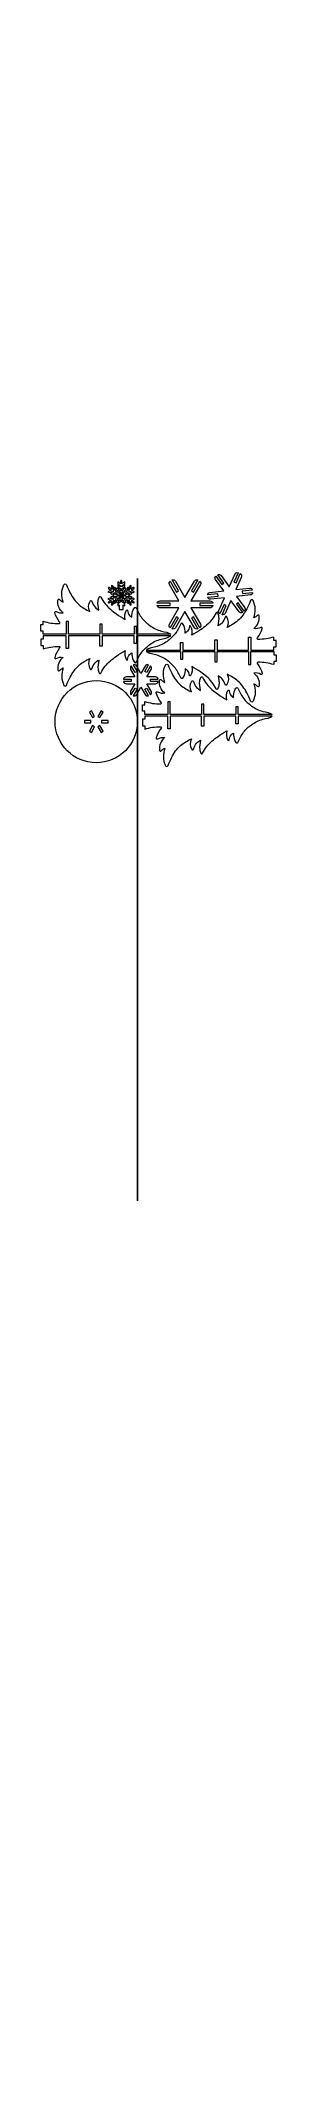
# Model space of a CAD drawing. Header units: centimetres. Extents: x -20 to 20, y -244 to 109.
import ezdxf

# ---------------------------------------------------------------- set-up
doc = ezdxf.new("R2010")
doc.units = ezdxf.units.CM
doc.header["$MEASUREMENT"] = 0
doc.layers.add('layer 1', color=7, linetype='Continuous')

msp = doc.modelspace()

# ---------------------------------------------------------------- linework, layer by layer
at = {"layer": 'layer 1', "lineweight": 9}
for points, knots in [([(-3.64471, -9.00443), (-3.64471, -5.08321), (-6.82348, -1.90443), (-10.7447, -1.90443), (-10.7447, -1.90443), (-14.66592, -1.90442), (-17.8447, -5.08319), (-17.84471, -9.00441), (-17.84471, -9.00441), (-17.84472, -12.92563), (-14.66596, -16.10441), (-10.74474, -16.10443), (-10.74474, -16.10443), (-6.82352, -16.10444), (-3.64473, -12.92568), (-3.64471, -9.00447), (-3.64411, 108.63183), (-3.64471, -244.27763), (-3.64471, -9.00443)], [0, 0, 0, 0, 0.2, 0.2, 0.2, 0.2, 0.4, 0.4, 0.4, 0.4, 0.6, 0.6, 0.6, 0.6, 1, 1, 1, 1.00004, 1.00004, 1.00004, 1.00004]), ([(-10.10991, 6.08738), (-10.10991, 6.67642), (-10.10991, 7.26547), (-10.10991, 7.85452), (-10.10991, 7.85452), (-9.97658, 7.85452), (-9.84325, 7.85452), (-9.70991, 7.85452), (-9.70991, 7.85452), (-9.70991, 7.26547), (-9.70991, 6.67642), (-9.70991, 6.08738), (-9.70991, 6.08738), (-7.87658, 6.08738), (-6.04325, 6.08738), (-4.20991, 6.08738), (-4.20991, 6.08738), (-4.20991, 6.52783), (-4.20991, 6.96829), (-4.20991, 7.40874), (-4.20991, 7.40874), (-4.07658, 7.40874), (-3.94325, 7.40874), (-3.80991, 7.40874), (-3.80991, 7.40874), (-3.80991, 6.96829), (-3.80991, 6.52783), (-3.80991, 6.08738), (-3.80991, 6.08738), (-1.83914, 6.08738), (0.13163, 6.08738), (2.1024, 6.08738), (2.1024, 6.08738), (1.80282, 6.41335), (1.10185, 6.47804), (0.47978, 6.64188), (0.47978, 6.64188), (-0.26313, 6.83755), (-0.8935, 7.17464), (-1.47278, 7.5893), (-1.47278, 7.5893), (-1.99073, 7.96006), (-2.46783, 8.39284), (-2.85294, 8.89082), (-2.85294, 8.89082), (-3.26209, 9.41989), (-3.5674, 10.02255), (-3.85948, 10.63459), (-3.85948, 10.63459), (-3.88765, 10.69362), (-3.94137, 10.73094), (-4.00653, 10.73674), (-4.00653, 10.73674), (-4.07168, 10.74253), (-4.13114, 10.71529), (-4.1693, 10.66216), (-4.1693, 10.66216), (-4.25069, 10.5488), (-4.3251, 10.43269), (-4.38274, 10.30996), (-4.38274, 10.30996), (-4.56387, 9.92436), (-4.57963, 9.47348), (-4.59539, 9.02259), (-4.59539, 9.02259), (-4.73563, 9.11701), (-4.87587, 9.21142), (-4.98301, 9.32916), (-4.98301, 9.32916), (-5.18647, 9.55275), (-5.27052, 9.86046), (-5.32711, 10.1875), (-5.32711, 10.1875), (-5.33587, 10.23811), (-5.37219, 10.27441), (-5.42281, 10.28315), (-5.42281, 10.28315), (-5.47342, 10.29188), (-5.51981, 10.26984), (-5.54502, 10.22509), (-5.54502, 10.22509), (-5.81895, 9.73881), (-5.88833, 9.18501), (-5.74281, 8.64618), (-5.74281, 8.64618), (-6.25299, 8.95165), (-6.76317, 9.25713), (-7.25769, 9.59621), (-7.25769, 9.59621), (-7.98466, 10.0947), (-8.67778, 10.66584), (-9.2075, 11.35922), (-9.2075, 11.35922), (-9.48564, 11.72331), (-9.71873, 12.1211), (-9.94284, 12.52561), (-9.94284, 12.52561), (-9.97468, 12.58308), (-10.03241, 12.61445), (-10.09796, 12.6099), (-10.09796, 12.6099), (-10.16351, 12.60535), (-10.21634, 12.56629), (-10.23993, 12.50497), (-10.23993, 12.50497), (-10.31961, 12.29781), (-10.38785, 12.08934), (-10.42267, 11.87703), (-10.42267, 11.87703), (-10.50792, 11.35735), (-10.39302, 10.81469), (-10.27812, 10.27204), (-10.27812, 10.27204), (-10.52008, 10.41855), (-10.76205, 10.56507), (-10.94843, 10.75797), (-10.94843, 10.75797), (-11.21534, 11.03422), (-11.36827, 11.40558), (-11.4975, 11.79673), (-11.4975, 11.79673), (-11.51835, 11.85983), (-11.57008, 11.90155), (-11.63617, 11.90857), (-11.63617, 11.90857), (-11.70226, 11.91559), (-11.7616, 11.88567), (-11.79524, 11.82835), (-11.79524, 11.82835), (-12.1308, 11.25662), (-12.15402, 10.59371), (-11.85826, 9.99953), (-11.85826, 9.99953), (-12.51383, 10.34876), (-13.16725, 10.70062), (-13.71718, 11.17959), (-13.71718, 11.17959), (-14.35279, 11.73319), (-14.85014, 12.45661), (-15.2455, 13.2151), (-15.2455, 13.2151), (-15.48988, 13.68395), (-15.6953, 14.1662), (-15.8905, 14.65197), (-15.8905, 14.65197), (-15.92763, 14.74437), (-16.01033, 14.79985), (-16.10991, 14.79917), (-16.10991, 14.79917), (-16.2095, 14.79849), (-16.29143, 14.74188), (-16.32729, 14.64898), (-16.32729, 14.64898), (-16.77917, 13.68783), (-16.81398, 12.62632), (-16.42605, 11.63763), (-16.42605, 11.63763), (-16.60201, 11.72051), (-16.77796, 11.8034), (-16.91683, 11.92748), (-16.91683, 11.92748), (-16.97053, 11.97546), (-17.01869, 12.0296), (-17.06336, 12.08761), (-17.06336, 12.08761), (-17.10511, 12.14181), (-17.16991, 12.16376), (-17.23601, 12.14608), (-17.23601, 12.14608), (-17.30211, 12.12839), (-17.34729, 12.07702), (-17.3564, 12.0092), (-17.3564, 12.0092), (-17.47166, 11.1505), (-17.14376, 10.34854), (-16.45988, 9.81658), (-16.45988, 9.81658), (-16.88066, 9.73369), (-17.30369, 9.80417), (-17.67488, 10.01899), (-17.67488, 10.01899), (-17.73467, 10.05359), (-17.80359, 10.04887), (-17.8581, 10.00644), (-17.8581, 10.00644), (-17.91262, 9.96401), (-17.93412, 9.89836), (-17.91526, 9.8319), (-17.91526, 9.8319), (-17.74479, 9.23128), (-17.45834, 8.67652), (-17.06736, 8.18976), (-17.06736, 8.18976), (-17.02663, 8.13905), (-17.01918, 8.07444), (-17.04731, 8.0158), (-17.04731, 8.0158), (-17.07543, 7.95715), (-17.13048, 7.92252), (-17.19552, 7.92254), (-17.19552, 7.92254), (-18.11345, 7.92287), (-19.02097, 8.06071), (-19.8976, 8.33294), (-19.8976, 8.33294), (-19.8976, 8.14581), (-19.8976, 7.95868), (-19.8976, 7.77155), (-19.8976, 7.77155), (-20.03093, 7.77155), (-20.16426, 7.77155), (-20.2976, 7.77155), (-20.2976, 7.77155), (-20.2976, 7.39729), (-20.2976, 7.02303), (-20.2976, 6.64877), (-20.2976, 6.64877), (-20.16426, 6.64877), (-20.03093, 6.64877), (-19.8976, 6.64877), (-19.8976, 6.64877), (-19.8976, 6.46164), (-19.8976, 6.27451), (-19.8976, 6.08738), (-19.8976, 6.08738), (-18.56837, 6.08738), (-17.23914, 6.08738), (-15.90991, 6.08738), (-15.90991, 6.08738), (-15.90991, 6.82697), (-15.90991, 7.56657), (-15.90991, 8.30617), (-15.90991, 8.30617), (-15.77658, 8.30617), (-15.64325, 8.30617), (-15.50991, 8.30617), (-15.50991, 8.30617), (-15.50991, 7.56657), (-15.50991, 6.82697), (-15.50991, 6.08738), (-15.50991, 6.08738), (-13.70991, 6.08738), (-11.90991, 6.08738), (-10.10991, 6.08738)], [0, 0, 0, 0, 0.016129032, 0.016129032, 0.016129032, 0.016129032, 0.032258065, 0.032258065, 0.032258065, 0.032258065, 0.048387097, 0.048387097, 0.048387097, 0.048387097, 0.064516129, 0.064516129, 0.064516129, 0.064516129, 0.080645161, 0.080645161, 0.080645161, 0.080645161, 0.096774194, 0.096774194, 0.096774194, 0.096774194, 0.112903226, 0.112903226, 0.112903226, 0.112903226, 0.129032258, 0.129032258, 0.129032258, 0.129032258, 0.14516129, 0.14516129, 0.14516129, 0.14516129, 0.161290323, 0.161290323, 0.161290323, 0.161290323, 0.177419355, 0.177419355, 0.177419355, 0.177419355, 0.193548387, 0.193548387, 0.193548387, 0.193548387, 0.209677419, 0.209677419, 0.209677419, 0.209677419, 0.225806452, 0.225806452, 0.225806452, 0.225806452, 0.241935484, 0.241935484, 0.241935484, 0.241935484, 0.258064516, 0.258064516, 0.258064516, 0.258064516, 0.274193548, 0.274193548, 0.274193548, 0.274193548, 0.290322581, 0.290322581, 0.290322581, 0.290322581, 0.306451613, 0.306451613, 0.306451613, 0.306451613, 0.322580645, 0.322580645, 0.322580645, 0.322580645, 0.338709677, 0.338709677, 0.338709677, 0.338709677, 0.35483871, 0.35483871, 0.35483871, 0.35483871, 0.370967742, 0.370967742, 0.370967742, 0.370967742, 0.387096774, 0.387096774, 0.387096774, 0.387096774, 0.403225806, 0.403225806, 0.403225806, 0.403225806, 0.419354839, 0.419354839, 0.419354839, 0.419354839, 0.435483871, 0.435483871, 0.435483871, 0.435483871, 0.451612903, 0.451612903, 0.451612903, 0.451612903, 0.467741935, 0.467741935, 0.467741935, 0.467741935, 0.483870968, 0.483870968, 0.483870968, 0.483870968, 0.5, 0.5, 0.5, 0.5, 0.516129032, 0.516129032, 0.516129032, 0.516129032, 0.532258065, 0.532258065, 0.532258065, 0.532258065, 0.548387097, 0.548387097, 0.548387097, 0.548387097, 0.564516129, 0.564516129, 0.564516129, 0.564516129, 0.580645161, 0.580645161, 0.580645161, 0.580645161, 0.596774194, 0.596774194, 0.596774194, 0.596774194, 0.612903226, 0.612903226, 0.612903226, 0.612903226, 0.629032258, 0.629032258, 0.629032258, 0.629032258, 0.64516129, 0.64516129, 0.64516129, 0.64516129, 0.661290323, 0.661290323, 0.661290323, 0.661290323, 0.677419355, 0.677419355, 0.677419355, 0.677419355, 0.693548387, 0.693548387, 0.693548387, 0.693548387, 0.709677419, 0.709677419, 0.709677419, 0.709677419, 0.725806452, 0.725806452, 0.725806452, 0.725806452, 0.741935484, 0.741935484, 0.741935484, 0.741935484, 0.758064516, 0.758064516, 0.758064516, 0.758064516, 0.774193548, 0.774193548, 0.774193548, 0.774193548, 0.790322581, 0.790322581, 0.790322581, 0.790322581, 0.806451613, 0.806451613, 0.806451613, 0.806451613, 0.822580645, 0.822580645, 0.822580645, 0.822580645, 0.838709677, 0.838709677, 0.838709677, 0.838709677, 0.85483871, 0.85483871, 0.85483871, 0.85483871, 0.870967742, 0.870967742, 0.870967742, 0.870967742, 0.887096774, 0.887096774, 0.887096774, 0.887096774, 0.903225806, 0.903225806, 0.903225806, 0.903225806, 0.919354839, 0.919354839, 0.919354839, 0.919354839, 0.935483871, 0.935483871, 0.935483871, 0.935483871, 0.951612903, 0.951612903, 0.951612903, 0.951612903, 0.967741935, 0.967741935, 0.967741935, 0.967741935, 1, 1, 1, 1]), ([(-5.15672, 11.38937), (-5.15672, 11.38937), (-5.43199, 11.54829), (-5.43199, 11.54829), (-5.43199, 11.54829), (-5.43199, 11.54829), (-5.48501, 12.15437), (-5.48501, 12.15437), (-5.48501, 12.15437), (-5.48501, 12.15437), (-5.83225, 12.35485), (-5.83225, 12.35485), (-5.83225, 12.35485), (-5.83225, 12.35485), (-5.80042, 11.99544), (-5.80042, 11.99544), (-5.80042, 11.99544), (-5.80042, 11.99544), (-5.61814, 11.86676), (-5.61814, 11.86676), (-5.61814, 11.86676), (-5.61814, 11.86676), (-5.61814, 11.60289), (-5.61814, 11.60289), (-5.61814, 11.60289), (-5.61814, 11.60289), (-5.78776, 11.72192), (-5.78776, 11.72192), (-5.78776, 11.72192), (-5.78776, 11.72192), (-5.76948, 11.51551), (-5.76948, 11.51551), (-5.76948, 11.51551), (-5.76948, 11.51551), (-5.998, 11.64745), (-5.998, 11.64745), (-5.998, 11.64745), (-5.998, 11.64745), (-6.01831, 11.86965), (-6.01831, 11.86965), (-6.01831, 11.86965), (-6.01831, 11.86965), (-6.31365, 12.07691), (-6.31365, 12.07691), (-6.31365, 12.07691), (-6.31365, 12.07691), (-6.31365, 11.67596), (-6.31365, 11.67596), (-6.31365, 11.67596), (-6.31365, 11.67596), (-5.81528, 11.327), (-5.81528, 11.327), (-5.81528, 11.327), (-5.81528, 11.327), (-5.81528, 11.00915), (-5.81528, 11.00915), (-5.81528, 11.00915), (-5.81528, 11.00915), (-6.07584, 11.1916), (-6.07584, 11.1916), (-6.07584, 11.1916), (-6.07584, 11.1916), (-6.07584, 10.35422), (-6.07584, 10.35422), (-6.07584, 10.35422), (-6.07584, 10.35422), (-6.76884, 10.35422), (-6.76884, 10.35422), (-6.76884, 10.35422), (-6.76884, 10.35422), (-6.76884, 11.1916), (-6.76884, 11.1916), (-6.76884, 11.1916), (-6.76884, 11.1916), (-7.0294, 11.00915), (-7.0294, 11.00915), (-7.0294, 11.00915), (-7.0294, 11.00915), (-7.0294, 11.327), (-7.0294, 11.327), (-7.0294, 11.327), (-7.0294, 11.327), (-6.53103, 11.67596), (-6.53103, 11.67596), (-6.53103, 11.67596), (-6.53103, 11.67596), (-6.53103, 12.07691), (-6.53103, 12.07691), (-6.53103, 12.07691), (-6.53103, 12.07691), (-6.82637, 11.86965), (-6.82637, 11.86965), (-6.82637, 11.86965), (-6.82637, 11.86965), (-6.84668, 11.64745), (-6.84668, 11.64745), (-6.84668, 11.64745), (-6.84668, 11.64745), (-7.0752, 11.51551), (-7.0752, 11.51551), (-7.0752, 11.51551), (-7.0752, 11.51551), (-7.05692, 11.72192), (-7.05692, 11.72192), (-7.05692, 11.72192), (-7.05692, 11.72192), (-7.22654, 11.60289), (-7.22654, 11.60289), (-7.22654, 11.60289), (-7.22654, 11.60289), (-7.22654, 11.86676), (-7.22654, 11.86676), (-7.22654, 11.86676), (-7.22654, 11.86676), (-7.04426, 11.99544), (-7.04426, 11.99544), (-7.04426, 11.99544), (-7.04426, 11.99544), (-7.01243, 12.35485), (-7.01243, 12.35485), (-7.01243, 12.35485), (-7.01243, 12.35485), (-7.35967, 12.15437), (-7.35967, 12.15437), (-7.35967, 12.15437), (-7.35967, 12.15437), (-7.41269, 11.54829), (-7.41269, 11.54829), (-7.41269, 11.54829), (-7.41269, 11.54829), (-7.68796, 11.38937), (-7.68796, 11.38937), (-7.68796, 11.38937), (-7.68796, 11.38937), (-7.63493, 11.99545), (-7.63493, 11.99545), (-7.63493, 11.99545), (-7.63493, 11.99545), (-7.78944, 11.90624), (-7.78944, 11.90624), (-7.78944, 11.90624), (-7.78944, 11.90624), (-7.84246, 11.30017), (-7.84246, 11.30017), (-7.84246, 11.30017), (-7.84246, 11.30017), (-8.11773, 11.14124), (-8.11773, 11.14124), (-8.11773, 11.14124), (-8.11773, 11.14124), (-8.0647, 11.74732), (-8.0647, 11.74732), (-8.0647, 11.74732), (-8.0647, 11.74732), (-8.50432, 11.4935), (-8.50432, 11.4935), (-8.50432, 11.4935), (-8.53795, 11.47409), (-8.57939, 11.47409), (-8.61302, 11.4935), (-8.61302, 11.4935), (-8.64665, 11.51292), (-8.66736, 11.5488), (-8.66736, 11.58763), (-8.66736, 11.58763), (-8.66736, 11.62647), (-8.64665, 11.66235), (-8.61302, 11.68177), (-8.61302, 11.68177), (-8.61302, 11.68177), (-8.1734, 11.93558), (-8.1734, 11.93558), (-8.1734, 11.93558), (-8.1734, 11.93558), (-8.72479, 12.1927), (-8.72479, 12.1927), (-8.72479, 12.1927), (-8.72479, 12.1927), (-8.44952, 12.35162), (-8.44952, 12.35162), (-8.44952, 12.35162), (-8.44952, 12.35162), (-7.89813, 12.09451), (-7.89813, 12.09451), (-7.89813, 12.09451), (-7.89813, 12.09451), (-7.74363, 12.18371), (-7.74363, 12.18371), (-7.74363, 12.18371), (-7.74363, 12.18371), (-8.29502, 12.44083), (-8.29502, 12.44083), (-8.29502, 12.44083), (-8.29502, 12.44083), (-8.01975, 12.59975), (-8.01975, 12.59975), (-8.01975, 12.59975), (-8.01975, 12.59975), (-7.46836, 12.34263), (-7.46836, 12.34263), (-7.46836, 12.34263), (-7.46836, 12.34263), (-7.12113, 12.54311), (-7.12113, 12.54311), (-7.12113, 12.54311), (-7.12113, 12.54311), (-7.44829, 12.69525), (-7.44829, 12.69525), (-7.44829, 12.69525), (-7.44829, 12.69525), (-7.65088, 12.60174), (-7.65088, 12.60174), (-7.65088, 12.60174), (-7.65088, 12.60174), (-7.87939, 12.73367), (-7.87939, 12.73367), (-7.87939, 12.73367), (-7.87939, 12.73367), (-7.6915, 12.82105), (-7.6915, 12.82105), (-7.6915, 12.82105), (-7.6915, 12.82105), (-7.87939, 12.90842), (-7.87939, 12.90842), (-7.87939, 12.90842), (-7.87939, 12.90842), (-7.65088, 13.04036), (-7.65088, 13.04036), (-7.65088, 13.04036), (-7.65088, 13.04036), (-7.44829, 12.94684), (-7.44829, 12.94684), (-7.44829, 12.94684), (-7.44829, 12.94684), (-7.12113, 13.09898), (-7.12113, 13.09898), (-7.12113, 13.09898), (-7.12113, 13.09898), (-7.46836, 13.29946), (-7.46836, 13.29946), (-7.46836, 13.29946), (-7.46836, 13.29946), (-8.01975, 13.04234), (-8.01975, 13.04234), (-8.01975, 13.04234), (-8.01975, 13.04234), (-8.29502, 13.20127), (-8.29502, 13.20127), (-8.29502, 13.20127), (-8.29502, 13.20127), (-7.74363, 13.45838), (-7.74363, 13.45838), (-7.74363, 13.45838), (-7.74363, 13.45838), (-7.89813, 13.54759), (-7.89813, 13.54759), (-7.89813, 13.54759), (-7.89813, 13.54759), (-8.44952, 13.29047), (-8.44952, 13.29047), (-8.44952, 13.29047), (-8.44952, 13.29047), (-8.72479, 13.44939), (-8.72479, 13.44939), (-8.72479, 13.44939), (-8.72479, 13.44939), (-8.1734, 13.70651), (-8.1734, 13.70651), (-8.1734, 13.70651), (-8.1734, 13.70651), (-8.61302, 13.96032), (-8.61302, 13.96032), (-8.61302, 13.96032), (-8.64665, 13.97974), (-8.66736, 14.01562), (-8.66736, 14.05446), (-8.66736, 14.05446), (-8.66736, 14.09329), (-8.64665, 14.12917), (-8.61302, 14.14859), (-8.61302, 14.14859), (-8.57939, 14.168), (-8.53795, 14.168), (-8.50432, 14.14859), (-8.50432, 14.14859), (-8.50432, 14.14859), (-8.0647, 13.89477), (-8.0647, 13.89477), (-8.0647, 13.89477), (-8.0647, 13.89477), (-8.11773, 14.50085), (-8.11773, 14.50085), (-8.11773, 14.50085), (-8.11773, 14.50085), (-7.84246, 14.34192), (-7.84246, 14.34192), (-7.84246, 14.34192), (-7.84246, 14.34192), (-7.78944, 13.73585), (-7.78944, 13.73585), (-7.78944, 13.73585), (-7.78944, 13.73585), (-7.63493, 13.64665), (-7.63493, 13.64665), (-7.63493, 13.64665), (-7.63493, 13.64665), (-7.68796, 14.25272), (-7.68796, 14.25272), (-7.68796, 14.25272), (-7.68796, 14.25272), (-7.41269, 14.0938), (-7.41269, 14.0938), (-7.41269, 14.0938), (-7.41269, 14.0938), (-7.35967, 13.48772), (-7.35967, 13.48772), (-7.35967, 13.48772), (-7.35967, 13.48772), (-7.01243, 13.28724), (-7.01243, 13.28724), (-7.01243, 13.28724), (-7.01243, 13.28724), (-7.04426, 13.64665), (-7.04426, 13.64665), (-7.04426, 13.64665), (-7.04426, 13.64665), (-7.22654, 13.77534), (-7.22654, 13.77534), (-7.22654, 13.77534), (-7.22654, 13.77534), (-7.22654, 14.0392), (-7.22654, 14.0392), (-7.22654, 14.0392), (-7.22654, 14.0392), (-7.05692, 13.92017), (-7.05692, 13.92017), (-7.05692, 13.92017), (-7.05692, 13.92017), (-7.0752, 14.12658), (-7.0752, 14.12658), (-7.0752, 14.12658), (-7.0752, 14.12658), (-6.84668, 13.99465), (-6.84668, 13.99465), (-6.84668, 13.99465), (-6.84668, 13.99465), (-6.82637, 13.77244), (-6.82637, 13.77244), (-6.82637, 13.77244), (-6.82637, 13.77244), (-6.53103, 13.56518), (-6.53103, 13.56518), (-6.53103, 13.56518), (-6.53103, 13.56518), (-6.53103, 13.96613), (-6.53103, 13.96613), (-6.53103, 13.96613), (-6.53103, 13.96613), (-7.0294, 14.31509), (-7.0294, 14.31509), (-7.0294, 14.31509), (-7.0294, 14.31509), (-7.0294, 14.63294), (-7.0294, 14.63294), (-7.0294, 14.63294), (-7.0294, 14.63294), (-6.53103, 14.28398), (-6.53103, 14.28398), (-6.53103, 14.28398), (-6.53103, 14.28398), (-6.53103, 14.46239), (-6.53103, 14.46239), (-6.53103, 14.46239), (-6.53103, 14.46239), (-7.0294, 14.81135), (-7.0294, 14.81135), (-7.0294, 14.81135), (-7.0294, 14.81135), (-7.0294, 15.12919), (-7.0294, 15.12919), (-7.0294, 15.12919), (-7.0294, 15.12919), (-6.53103, 14.78024), (-6.53103, 14.78024), (-6.53103, 14.78024), (-6.53103, 14.78024), (-6.53103, 15.28787), (-6.53103, 15.28787), (-6.53103, 15.28787), (-6.53103, 15.3267), (-6.51032, 15.36258), (-6.47669, 15.382), (-6.47669, 15.382), (-6.44306, 15.40141), (-6.40162, 15.40141), (-6.36799, 15.382), (-6.36799, 15.382), (-6.33436, 15.36258), (-6.31365, 15.3267), (-6.31365, 15.28787), (-6.31365, 15.28787), (-6.31365, 15.28787), (-6.31365, 14.78024), (-6.31365, 14.78024), (-6.31365, 14.78024), (-6.31365, 14.78024), (-5.81528, 15.12919), (-5.81528, 15.12919), (-5.81528, 15.12919), (-5.81528, 15.12919), (-5.81528, 14.81135), (-5.81528, 14.81135), (-5.81528, 14.81135), (-5.81528, 14.81135), (-6.31365, 14.46239), (-6.31365, 14.46239), (-6.31365, 14.46239), (-6.31365, 14.46239), (-6.31365, 14.28398), (-6.31365, 14.28398), (-6.31365, 14.28398), (-6.31365, 14.28398), (-5.81528, 14.63294), (-5.81528, 14.63294), (-5.81528, 14.63294), (-5.81528, 14.63294), (-5.81528, 14.31509), (-5.81528, 14.31509), (-5.81528, 14.31509), (-5.81528, 14.31509), (-6.31365, 13.96613), (-6.31365, 13.96613), (-6.31365, 13.96613), (-6.31365, 13.96613), (-6.31365, 13.56518), (-6.31365, 13.56518), (-6.31365, 13.56518), (-6.31365, 13.56518), (-6.01831, 13.77244), (-6.01831, 13.77244), (-6.01831, 13.77244), (-6.01831, 13.77244), (-5.998, 13.99465), (-5.998, 13.99465), (-5.998, 13.99465), (-5.998, 13.99465), (-5.76948, 14.12658), (-5.76948, 14.12658), (-5.76948, 14.12658), (-5.76948, 14.12658), (-5.78776, 13.92017), (-5.78776, 13.92017), (-5.78776, 13.92017), (-5.78776, 13.92017), (-5.61814, 14.0392), (-5.61814, 14.0392), (-5.61814, 14.0392), (-5.61814, 14.0392), (-5.61814, 13.77534), (-5.61814, 13.77534), (-5.61814, 13.77534), (-5.61814, 13.77534), (-5.80042, 13.64665), (-5.80042, 13.64665), (-5.80042, 13.64665), (-5.80042, 13.64665), (-5.83225, 13.28724), (-5.83225, 13.28724), (-5.83225, 13.28724), (-5.83225, 13.28724), (-5.48501, 13.48772), (-5.48501, 13.48772), (-5.48501, 13.48772), (-5.48501, 13.48772), (-5.43199, 14.0938), (-5.43199, 14.0938), (-5.43199, 14.0938), (-5.43199, 14.0938), (-5.15672, 14.25272), (-5.15672, 14.25272), (-5.15672, 14.25272), (-5.15672, 14.25272), (-5.20975, 13.64665), (-5.20975, 13.64665), (-5.20975, 13.64665), (-5.20975, 13.64665), (-5.05524, 13.73585), (-5.05524, 13.73585), (-5.05524, 13.73585), (-5.05524, 13.73585), (-5.00222, 14.34192), (-5.00222, 14.34192), (-5.00222, 14.34192), (-5.00222, 14.34192), (-4.72695, 14.50085), (-4.72695, 14.50085), (-4.72695, 14.50085), (-4.72695, 14.50085), (-4.77998, 13.89477), (-4.77998, 13.89477), (-4.77998, 13.89477), (-4.77998, 13.89477), (-4.34036, 14.14859), (-4.34036, 14.14859), (-4.34036, 14.14859), (-4.30673, 14.168), (-4.26529, 14.168), (-4.23166, 14.14859), (-4.23166, 14.14859), (-4.19803, 14.12917), (-4.17732, 14.09329), (-4.17732, 14.05446), (-4.17732, 14.05446), (-4.17732, 14.01562), (-4.19803, 13.97974), (-4.23166, 13.96032), (-4.23166, 13.96032), (-4.23166, 13.96032), (-4.67128, 13.70651), (-4.67128, 13.70651), (-4.67128, 13.70651), (-4.67128, 13.70651), (-4.1199, 13.44939), (-4.1199, 13.44939), (-4.1199, 13.44939), (-4.1199, 13.44939), (-4.39516, 13.29047), (-4.39516, 13.29047), (-4.39516, 13.29047), (-4.39516, 13.29047), (-4.94655, 13.54759), (-4.94655, 13.54759), (-4.94655, 13.54759), (-4.94655, 13.54759), (-5.10105, 13.45838), (-5.10105, 13.45838), (-5.10105, 13.45838), (-5.10105, 13.45838), (-4.54966, 13.20127), (-4.54966, 13.20127), (-4.54966, 13.20127), (-4.54966, 13.20127), (-4.82493, 13.04234), (-4.82493, 13.04234), (-4.82493, 13.04234), (-4.82493, 13.04234), (-5.37632, 13.29946), (-5.37632, 13.29946), (-5.37632, 13.29946), (-5.37632, 13.29946), (-5.72356, 13.09898), (-5.72356, 13.09898), (-5.72356, 13.09898), (-5.72356, 13.09898), (-5.39639, 12.94684), (-5.39639, 12.94684), (-5.39639, 12.94684), (-5.39639, 12.94684), (-5.1938, 13.04036), (-5.1938, 13.04036), (-5.1938, 13.04036), (-5.1938, 13.04036), (-4.96529, 12.90842), (-4.96529, 12.90842), (-4.96529, 12.90842), (-4.96529, 12.90842), (-5.15318, 12.82105), (-5.15318, 12.82105), (-5.15318, 12.82105), (-5.15318, 12.82105), (-4.96529, 12.73367), (-4.96529, 12.73367), (-4.96529, 12.73367), (-4.96529, 12.73367), (-5.1938, 12.60174), (-5.1938, 12.60174), (-5.1938, 12.60174), (-5.1938, 12.60174), (-5.39639, 12.69525), (-5.39639, 12.69525), (-5.39639, 12.69525), (-5.39639, 12.69525), (-5.72356, 12.54311), (-5.72356, 12.54311), (-5.72356, 12.54311), (-5.72356, 12.54311), (-5.37632, 12.34263), (-5.37632, 12.34263), (-5.37632, 12.34263), (-5.37632, 12.34263), (-4.82493, 12.59975), (-4.82493, 12.59975), (-4.82493, 12.59975), (-4.82493, 12.59975), (-4.54966, 12.44083), (-4.54966, 12.44083), (-4.54966, 12.44083), (-4.54966, 12.44083), (-5.10105, 12.18371), (-5.10105, 12.18371), (-5.10105, 12.18371), (-5.10105, 12.18371), (-4.94655, 12.09451), (-4.94655, 12.09451), (-4.94655, 12.09451), (-4.94655, 12.09451), (-4.39516, 12.35162), (-4.39516, 12.35162), (-4.39516, 12.35162), (-4.39516, 12.35162), (-4.1199, 12.1927), (-4.1199, 12.1927), (-4.1199, 12.1927), (-4.1199, 12.1927), (-4.67128, 11.93558), (-4.67128, 11.93558), (-4.67128, 11.93558), (-4.67128, 11.93558), (-4.23166, 11.68177), (-4.23166, 11.68177), (-4.23166, 11.68177), (-4.19803, 11.66235), (-4.17732, 11.62647), (-4.17732, 11.58763), (-4.17732, 11.58763), (-4.17732, 11.5488), (-4.19803, 11.51292), (-4.23166, 11.4935), (-4.23166, 11.4935), (-4.26529, 11.47409), (-4.30673, 11.47409), (-4.34036, 11.4935), (-4.34036, 11.4935), (-4.34036, 11.4935), (-4.77998, 11.74732), (-4.77998, 11.74732), (-4.77998, 11.74732), (-4.77998, 11.74732), (-4.72695, 11.14124), (-4.72695, 11.14124), (-4.72695, 11.14124), (-4.72695, 11.14124), (-5.00222, 11.30017), (-5.00222, 11.30017), (-5.00222, 11.30017), (-5.00222, 11.30017), (-5.05524, 11.90624), (-5.05524, 11.90624), (-5.05524, 11.90624), (-5.05524, 11.90624), (-5.20975, 11.99545), (-5.20975, 11.99545), (-5.20975, 11.99545), (-5.20975, 11.99545), (-5.15672, 11.38937), (-5.15672, 11.38937)], [0, 0, 0, 0, 0.006060606, 0.006060606, 0.006060606, 0.006060606, 0.012121212, 0.012121212, 0.012121212, 0.012121212, 0.018181818, 0.018181818, 0.018181818, 0.018181818, 0.024242424, 0.024242424, 0.024242424, 0.024242424, 0.03030303, 0.03030303, 0.03030303, 0.03030303, 0.036363636, 0.036363636, 0.036363636, 0.036363636, 0.042424242, 0.042424242, 0.042424242, 0.042424242, 0.048484848, 0.048484848, 0.048484848, 0.048484848, 0.054545455, 0.054545455, 0.054545455, 0.054545455, 0.060606061, 0.060606061, 0.060606061, 0.060606061, 0.066666667, 0.066666667, 0.066666667, 0.066666667, 0.072727273, 0.072727273, 0.072727273, 0.072727273, 0.078787879, 0.078787879, 0.078787879, 0.078787879, 0.084848485, 0.084848485, 0.084848485, 0.084848485, 0.090909091, 0.090909091, 0.090909091, 0.090909091, 0.096969697, 0.096969697, 0.096969697, 0.096969697, 0.103030303, 0.103030303, 0.103030303, 0.103030303, 0.109090909, 0.109090909, 0.109090909, 0.109090909, 0.115151515, 0.115151515, 0.115151515, 0.115151515, 0.121212121, 0.121212121, 0.121212121, 0.121212121, 0.127272727, 0.127272727, 0.127272727, 0.127272727, 0.133333333, 0.133333333, 0.133333333, 0.133333333, 0.139393939, 0.139393939, 0.139393939, 0.139393939, 0.145454545, 0.145454545, 0.145454545, 0.145454545, 0.151515152, 0.151515152, 0.151515152, 0.151515152, 0.157575758, 0.157575758, 0.157575758, 0.157575758, 0.163636364, 0.163636364, 0.163636364, 0.163636364, 0.16969697, 0.16969697, 0.16969697, 0.16969697, 0.175757576, 0.175757576, 0.175757576, 0.175757576, 0.181818182, 0.181818182, 0.181818182, 0.181818182, 0.187878788, 0.187878788, 0.187878788, 0.187878788, 0.193939394, 0.193939394, 0.193939394, 0.193939394, 0.2, 0.2, 0.2, 0.2, 0.206060606, 0.206060606, 0.206060606, 0.206060606, 0.212121212, 0.212121212, 0.212121212, 0.212121212, 0.218181818, 0.218181818, 0.218181818, 0.218181818, 0.224242424, 0.224242424, 0.224242424, 0.224242424, 0.23030303, 0.23030303, 0.23030303, 0.23030303, 0.236363636, 0.236363636, 0.236363636, 0.236363636, 0.242424242, 0.242424242, 0.242424242, 0.242424242, 0.248484848, 0.248484848, 0.248484848, 0.248484848, 0.254545455, 0.254545455, 0.254545455, 0.254545455, 0.260606061, 0.260606061, 0.260606061, 0.260606061, 0.266666667, 0.266666667, 0.266666667, 0.266666667, 0.272727273, 0.272727273, 0.272727273, 0.272727273, 0.278787879, 0.278787879, 0.278787879, 0.278787879, 0.284848485, 0.284848485, 0.284848485, 0.284848485, 0.290909091, 0.290909091, 0.290909091, 0.290909091, 0.296969697, 0.296969697, 0.296969697, 0.296969697, 0.303030303, 0.303030303, 0.303030303, 0.303030303, 0.309090909, 0.309090909, 0.309090909, 0.309090909, 0.315151515, 0.315151515, 0.315151515, 0.315151515, 0.321212121, 0.321212121, 0.321212121, 0.321212121, 0.327272727, 0.327272727, 0.327272727, 0.327272727, 0.333333333, 0.333333333, 0.333333333, 0.333333333, 0.339393939, 0.339393939, 0.339393939, 0.339393939, 0.345454545, 0.345454545, 0.345454545, 0.345454545, 0.351515152, 0.351515152, 0.351515152, 0.351515152, 0.357575758, 0.357575758, 0.357575758, 0.357575758, 0.363636364, 0.363636364, 0.363636364, 0.363636364, 0.36969697, 0.36969697, 0.36969697, 0.36969697, 0.375757576, 0.375757576, 0.375757576, 0.375757576, 0.381818182, 0.381818182, 0.381818182, 0.381818182, 0.387878788, 0.387878788, 0.387878788, 0.387878788, 0.393939394, 0.393939394, 0.393939394, 0.393939394, 0.4, 0.4, 0.4, 0.4, 0.406060606, 0.406060606, 0.406060606, 0.406060606, 0.412121212, 0.412121212, 0.412121212, 0.412121212, 0.418181818, 0.418181818, 0.418181818, 0.418181818, 0.424242424, 0.424242424, 0.424242424, 0.424242424, 0.43030303, 0.43030303, 0.43030303, 0.43030303, 0.436363636, 0.436363636, 0.436363636, 0.436363636, 0.442424242, 0.442424242, 0.442424242, 0.442424242, 0.448484848, 0.448484848, 0.448484848, 0.448484848, 0.454545455, 0.454545455, 0.454545455, 0.454545455, 0.460606061, 0.460606061, 0.460606061, 0.460606061, 0.466666667, 0.466666667, 0.466666667, 0.466666667, 0.472727273, 0.472727273, 0.472727273, 0.472727273, 0.478787879, 0.478787879, 0.478787879, 0.478787879, 0.484848485, 0.484848485, 0.484848485, 0.484848485, 0.490909091, 0.490909091, 0.490909091, 0.490909091, 0.496969697, 0.496969697, 0.496969697, 0.496969697, 0.503030303, 0.503030303, 0.503030303, 0.503030303, 0.509090909, 0.509090909, 0.509090909, 0.509090909, 0.515151515, 0.515151515, 0.515151515, 0.515151515, 0.521212121, 0.521212121, 0.521212121, 0.521212121, 0.527272727, 0.527272727, 0.527272727, 0.527272727, 0.533333333, 0.533333333, 0.533333333, 0.533333333, 0.539393939, 0.539393939, 0.539393939, 0.539393939, 0.545454545, 0.545454545, 0.545454545, 0.545454545, 0.551515152, 0.551515152, 0.551515152, 0.551515152, 0.557575758, 0.557575758, 0.557575758, 0.557575758, 0.563636364, 0.563636364, 0.563636364, 0.563636364, 0.56969697, 0.56969697, 0.56969697, 0.56969697, 0.575757576, 0.575757576, 0.575757576, 0.575757576, 0.581818182, 0.581818182, 0.581818182, 0.581818182, 0.587878788, 0.587878788, 0.587878788, 0.587878788, 0.593939394, 0.593939394, 0.593939394, 0.593939394, 0.6, 0.6, 0.6, 0.6, 0.606060606, 0.606060606, 0.606060606, 0.606060606, 0.612121212, 0.612121212, 0.612121212, 0.612121212, 0.618181818, 0.618181818, 0.618181818, 0.618181818, 0.624242424, 0.624242424, 0.624242424, 0.624242424, 0.63030303, 0.63030303, 0.63030303, 0.63030303, 0.636363636, 0.636363636, 0.636363636, 0.636363636, 0.642424242, 0.642424242, 0.642424242, 0.642424242, 0.648484848, 0.648484848, 0.648484848, 0.648484848, 0.654545455, 0.654545455, 0.654545455, 0.654545455, 0.660606061, 0.660606061, 0.660606061, 0.660606061, 0.666666667, 0.666666667, 0.666666667, 0.666666667, 0.672727273, 0.672727273, 0.672727273, 0.672727273, 0.678787879, 0.678787879, 0.678787879, 0.678787879, 0.684848485, 0.684848485, 0.684848485, 0.684848485, 0.690909091, 0.690909091, 0.690909091, 0.690909091, 0.696969697, 0.696969697, 0.696969697, 0.696969697, 0.703030303, 0.703030303, 0.703030303, 0.703030303, 0.709090909, 0.709090909, 0.709090909, 0.709090909, 0.715151515, 0.715151515, 0.715151515, 0.715151515, 0.721212121, 0.721212121, 0.721212121, 0.721212121, 0.727272727, 0.727272727, 0.727272727, 0.727272727, 0.733333333, 0.733333333, 0.733333333, 0.733333333, 0.739393939, 0.739393939, 0.739393939, 0.739393939, 0.745454545, 0.745454545, 0.745454545, 0.745454545, 0.751515152, 0.751515152, 0.751515152, 0.751515152, 0.757575758, 0.757575758, 0.757575758, 0.757575758, 0.763636364, 0.763636364, 0.763636364, 0.763636364, 0.76969697, 0.76969697, 0.76969697, 0.76969697, 0.775757576, 0.775757576, 0.775757576, 0.775757576, 0.781818182, 0.781818182, 0.781818182, 0.781818182, 0.787878788, 0.787878788, 0.787878788, 0.787878788, 0.793939394, 0.793939394, 0.793939394, 0.793939394, 0.8, 0.8, 0.8, 0.8, 0.806060606, 0.806060606, 0.806060606, 0.806060606, 0.812121212, 0.812121212, 0.812121212, 0.812121212, 0.818181818, 0.818181818, 0.818181818, 0.818181818, 0.824242424, 0.824242424, 0.824242424, 0.824242424, 0.83030303, 0.83030303, 0.83030303, 0.83030303, 0.836363636, 0.836363636, 0.836363636, 0.836363636, 0.842424242, 0.842424242, 0.842424242, 0.842424242, 0.848484848, 0.848484848, 0.848484848, 0.848484848, 0.854545455, 0.854545455, 0.854545455, 0.854545455, 0.860606061, 0.860606061, 0.860606061, 0.860606061, 0.866666667, 0.866666667, 0.866666667, 0.866666667, 0.872727273, 0.872727273, 0.872727273, 0.872727273, 0.878787879, 0.878787879, 0.878787879, 0.878787879, 0.884848485, 0.884848485, 0.884848485, 0.884848485, 0.890909091, 0.890909091, 0.890909091, 0.890909091, 0.896969697, 0.896969697, 0.896969697, 0.896969697, 0.903030303, 0.903030303, 0.903030303, 0.903030303, 0.909090909, 0.909090909, 0.909090909, 0.909090909, 0.915151515, 0.915151515, 0.915151515, 0.915151515, 0.921212121, 0.921212121, 0.921212121, 0.921212121, 0.927272727, 0.927272727, 0.927272727, 0.927272727, 0.933333333, 0.933333333, 0.933333333, 0.933333333, 0.939393939, 0.939393939, 0.939393939, 0.939393939, 0.945454545, 0.945454545, 0.945454545, 0.945454545, 0.951515152, 0.951515152, 0.951515152, 0.951515152, 0.957575758, 0.957575758, 0.957575758, 0.957575758, 0.963636364, 0.963636364, 0.963636364, 0.963636364, 0.96969697, 0.96969697, 0.96969697, 0.96969697, 0.975757576, 0.975757576, 0.975757576, 0.975757576, 0.981818182, 0.981818182, 0.981818182, 0.981818182, 0.987878788, 0.987878788, 0.987878788, 0.987878788, 1, 1, 1, 1]), ([(3.11393, 9.12827), (3.11393, 9.12827), (3.46034, 8.92827), (3.46034, 8.92827), (3.46034, 8.92827), (3.46034, 8.92827), (2.35095, 7.00674), (2.35095, 7.00674), (2.35095, 7.00674), (2.57436, 6.93131), (2.81983, 7.02256), (2.93933, 7.22583), (2.93933, 7.22583), (2.93933, 7.22583), (4.56984, 10.04997), (4.56984, 10.04997), (4.56984, 10.04997), (4.56984, 10.04997), (6.20024, 7.22603), (6.20024, 7.22603), (6.20024, 7.22603), (6.31991, 7.02286), (6.56527, 6.93133), (6.78862, 7.00694), (6.78862, 7.00694), (6.78862, 7.00694), (5.67922, 8.92846), (5.67922, 8.92846), (5.67922, 8.92846), (5.67922, 8.92846), (6.02563, 9.12846), (6.02563, 9.12846), (6.02563, 9.12846), (6.02563, 9.12846), (7.13503, 7.20694), (7.13503, 7.20694), (7.13503, 7.20694), (7.31205, 7.3627), (7.35577, 7.62091), (7.23947, 7.82603), (7.23947, 7.82603), (7.23947, 7.82603), (5.60896, 10.65017), (5.60896, 10.65017), (5.60896, 10.65017), (5.60896, 10.65017), (8.86976, 10.65017), (8.86976, 10.65017), (8.86976, 10.65017), (9.10555, 10.65222), (9.3075, 10.81894), (9.35369, 11.05017), (9.35369, 11.05017), (9.35369, 11.05017), (7.1349, 11.05017), (7.1349, 11.05017), (7.1349, 11.05017), (7.1349, 11.05017), (7.1349, 11.45017), (7.1349, 11.45017), (7.1349, 11.45017), (7.1349, 11.45017), (9.35369, 11.45017), (9.35369, 11.45017), (9.35369, 11.45017), (9.3073, 11.68136), (9.10555, 11.84832), (8.86976, 11.85017), (8.86976, 11.85017), (8.86976, 11.85017), (5.60873, 11.85017), (5.60873, 11.85017), (5.60873, 11.85017), (5.60873, 11.85017), (7.23913, 14.67411), (7.23913, 14.67411), (7.23913, 14.67411), (7.35525, 14.87933), (7.31184, 15.13759), (7.13468, 15.2932), (7.13468, 15.2932), (7.13468, 15.2932), (6.02529, 13.37168), (6.02529, 13.37168), (6.02529, 13.37168), (6.02529, 13.37168), (5.67888, 13.57168), (5.67888, 13.57168), (5.67888, 13.57168), (5.67888, 13.57168), (6.78827, 15.4932), (6.78827, 15.4932), (6.78827, 15.4932), (6.56486, 15.56863), (6.31939, 15.47738), (6.1999, 15.27411), (6.1999, 15.27411), (6.1999, 15.27411), (4.56938, 12.44997), (4.56938, 12.44997), (4.56938, 12.44997), (4.56938, 12.44997), (2.93898, 15.27391), (2.93898, 15.27391), (2.93898, 15.27391), (2.81931, 15.47708), (2.57395, 15.56861), (2.3506, 15.49301), (2.3506, 15.49301), (2.3506, 15.49301), (3.46, 13.57148), (3.46, 13.57148), (3.46, 13.57148), (3.46, 13.57148), (3.11359, 13.37148), (3.11359, 13.37148), (3.11359, 13.37148), (3.11359, 13.37148), (2.00419, 15.29301), (2.00419, 15.29301), (2.00419, 15.29301), (1.82717, 15.13724), (1.78346, 14.87903), (1.89975, 14.67391), (1.89975, 14.67391), (1.89975, 14.67391), (3.53027, 11.84977), (3.53027, 11.84977), (3.53027, 11.84977), (3.53027, 11.84977), (0.26946, 11.84977), (0.26946, 11.84977), (0.26946, 11.84977), (0.03368, 11.84773), (-0.16827, 11.681), (-0.21447, 11.44977), (-0.21447, 11.44977), (-0.21447, 11.44977), (2.00432, 11.44977), (2.00432, 11.44977), (2.00432, 11.44977), (2.00432, 11.44977), (2.00432, 11.04977), (2.00432, 11.04977), (2.00432, 11.04977), (2.00432, 11.04977), (-0.21447, 11.04977), (-0.21447, 11.04977), (-0.21447, 11.04977), (-0.16808, 10.81858), (0.03367, 10.65162), (0.26946, 10.64977), (0.26946, 10.64977), (0.26946, 10.64977), (3.5305, 10.64977), (3.5305, 10.64977), (3.5305, 10.64977), (3.5305, 10.64977), (1.90009, 7.82583), (1.90009, 7.82583), (1.90009, 7.82583), (1.78397, 7.62061), (1.82739, 7.36236), (2.00454, 7.20674), (2.00454, 7.20674), (2.00454, 7.20674), (3.11393, 9.12827), (3.11393, 9.12827)], [0, 0, 0, 0, 0.023255814, 0.023255814, 0.023255814, 0.023255814, 0.046511628, 0.046511628, 0.046511628, 0.046511628, 0.069767442, 0.069767442, 0.069767442, 0.069767442, 0.093023256, 0.093023256, 0.093023256, 0.093023256, 0.11627907, 0.11627907, 0.11627907, 0.11627907, 0.139534884, 0.139534884, 0.139534884, 0.139534884, 0.162790698, 0.162790698, 0.162790698, 0.162790698, 0.186046512, 0.186046512, 0.186046512, 0.186046512, 0.209302326, 0.209302326, 0.209302326, 0.209302326, 0.23255814, 0.23255814, 0.23255814, 0.23255814, 0.255813953, 0.255813953, 0.255813953, 0.255813953, 0.279069767, 0.279069767, 0.279069767, 0.279069767, 0.302325581, 0.302325581, 0.302325581, 0.302325581, 0.325581395, 0.325581395, 0.325581395, 0.325581395, 0.348837209, 0.348837209, 0.348837209, 0.348837209, 0.372093023, 0.372093023, 0.372093023, 0.372093023, 0.395348837, 0.395348837, 0.395348837, 0.395348837, 0.418604651, 0.418604651, 0.418604651, 0.418604651, 0.441860465, 0.441860465, 0.441860465, 0.441860465, 0.465116279, 0.465116279, 0.465116279, 0.465116279, 0.488372093, 0.488372093, 0.488372093, 0.488372093, 0.511627907, 0.511627907, 0.511627907, 0.511627907, 0.534883721, 0.534883721, 0.534883721, 0.534883721, 0.558139535, 0.558139535, 0.558139535, 0.558139535, 0.581395349, 0.581395349, 0.581395349, 0.581395349, 0.604651163, 0.604651163, 0.604651163, 0.604651163, 0.627906977, 0.627906977, 0.627906977, 0.627906977, 0.651162791, 0.651162791, 0.651162791, 0.651162791, 0.674418605, 0.674418605, 0.674418605, 0.674418605, 0.697674419, 0.697674419, 0.697674419, 0.697674419, 0.720930233, 0.720930233, 0.720930233, 0.720930233, 0.744186047, 0.744186047, 0.744186047, 0.744186047, 0.76744186, 0.76744186, 0.76744186, 0.76744186, 0.790697674, 0.790697674, 0.790697674, 0.790697674, 0.813953488, 0.813953488, 0.813953488, 0.813953488, 0.837209302, 0.837209302, 0.837209302, 0.837209302, 0.860465116, 0.860465116, 0.860465116, 0.860465116, 0.88372093, 0.88372093, 0.88372093, 0.88372093, 0.906976744, 0.906976744, 0.906976744, 0.906976744, 0.930232558, 0.930232558, 0.930232558, 0.930232558, 0.953488372, 0.953488372, 0.953488372, 0.953488372, 1, 1, 1, 1]), ([(8.96471, 12.1346), (8.96471, 12.1346), (11.38219, 12.39466), (11.38219, 12.39466), (11.38219, 12.39466), (11.38219, 12.39466), (10.39867, 10.17103), (10.39867, 10.17103), (10.39867, 10.17103), (10.31785, 9.96713), (10.40399, 9.73534), (10.59859, 9.63416), (10.59859, 9.63416), (10.59859, 9.63416), (11.3134, 11.25028), (11.3134, 11.25028), (11.3134, 11.25028), (11.3134, 11.25028), (11.67922, 11.08847), (11.67922, 11.08847), (11.67922, 11.08847), (11.67922, 11.08847), (10.96441, 9.47235), (10.96441, 9.47235), (10.96441, 9.47235), (11.17026, 9.39706), (11.39956, 9.48886), (11.49612, 9.68563), (11.49612, 9.68563), (11.49612, 9.68563), (12.47963, 11.90926), (12.47963, 11.90926), (12.47963, 11.90926), (12.47963, 11.90926), (13.9136, 9.9457), (13.9136, 9.9457), (13.9136, 9.9457), (14.04977, 9.77375), (14.29358, 9.73245), (14.47851, 9.85039), (14.47851, 9.85039), (14.47851, 9.85039), (13.43631, 11.2775), (13.43631, 11.2775), (13.43631, 11.2775), (13.43631, 11.2775), (13.75934, 11.5134), (13.75934, 11.5134), (13.75934, 11.5134), (13.75934, 11.5134), (14.80154, 10.0863), (14.80154, 10.0863), (14.80154, 10.0863), (14.97002, 10.22673), (15.00522, 10.47149), (14.88269, 10.65341), (14.88269, 10.65341), (14.88269, 10.65341), (13.44873, 12.61698), (13.44873, 12.61698), (13.44873, 12.61698), (13.44873, 12.61698), (15.86621, 12.87704), (15.86621, 12.87704), (15.86621, 12.87704), (16.0832, 12.909), (16.24087, 13.09949), (16.2312, 13.31861), (16.2312, 13.31861), (16.2312, 13.31861), (14.47419, 13.1296), (14.47419, 13.1296), (14.47419, 13.1296), (14.47419, 13.1296), (14.43141, 13.5273), (14.43141, 13.5273), (14.43141, 13.5273), (14.43141, 13.5273), (16.18841, 13.71632), (16.18841, 13.71632), (16.18841, 13.71632), (16.15104, 13.93245), (15.95667, 14.08531), (15.73785, 14.07016), (15.73785, 14.07016), (15.73785, 14.07016), (13.32038, 13.81009), (13.32038, 13.81009), (13.32038, 13.81009), (13.32038, 13.81009), (14.30389, 16.03372), (14.30389, 16.03372), (14.30389, 16.03372), (14.38471, 16.23763), (14.29858, 16.46942), (14.10398, 16.5706), (14.10398, 16.5706), (14.10398, 16.5706), (13.38916, 14.95448), (13.38916, 14.95448), (13.38916, 14.95448), (13.38916, 14.95448), (13.02335, 15.11628), (13.02335, 15.11628), (13.02335, 15.11628), (13.02335, 15.11628), (13.73816, 16.7324), (13.73816, 16.7324), (13.73816, 16.7324), (13.5323, 16.80792), (13.30285, 16.71607), (13.20645, 16.51912), (13.20645, 16.51912), (13.20645, 16.51912), (12.22293, 14.29549), (12.22293, 14.29549), (12.22293, 14.29549), (12.22293, 14.29549), (10.78897, 16.25906), (10.78897, 16.25906), (10.78897, 16.25906), (10.65279, 16.431), (10.40899, 16.47231), (10.22406, 16.35437), (10.22406, 16.35437), (10.22406, 16.35437), (11.26625, 14.92726), (11.26625, 14.92726), (11.26625, 14.92726), (11.26625, 14.92726), (10.94322, 14.69135), (10.94322, 14.69135), (10.94322, 14.69135), (10.94322, 14.69135), (9.90103, 16.11846), (9.90103, 16.11846), (9.90103, 16.11846), (9.73263, 15.97798), (9.69745, 15.73329), (9.81988, 15.55135), (9.81988, 15.55135), (9.81988, 15.55135), (11.25384, 13.58778), (11.25384, 13.58778), (11.25384, 13.58778), (11.25384, 13.58778), (8.83636, 13.32772), (8.83636, 13.32772), (8.83636, 13.32772), (8.61936, 13.29576), (8.46169, 13.10527), (8.47137, 12.88614), (8.47137, 12.88614), (8.47137, 12.88614), (10.22838, 13.07516), (10.22838, 13.07516), (10.22838, 13.07516), (10.22838, 13.07516), (10.27116, 12.67745), (10.27116, 12.67745), (10.27116, 12.67745), (10.27116, 12.67745), (8.51415, 12.48844), (8.51415, 12.48844), (8.51415, 12.48844), (8.55785, 12.27617), (8.74814, 12.12653), (8.96471, 12.1346)], [0, 0, 0, 0, 0.023255814, 0.023255814, 0.023255814, 0.023255814, 0.046511628, 0.046511628, 0.046511628, 0.046511628, 0.069767442, 0.069767442, 0.069767442, 0.069767442, 0.093023256, 0.093023256, 0.093023256, 0.093023256, 0.11627907, 0.11627907, 0.11627907, 0.11627907, 0.139534884, 0.139534884, 0.139534884, 0.139534884, 0.162790698, 0.162790698, 0.162790698, 0.162790698, 0.186046512, 0.186046512, 0.186046512, 0.186046512, 0.209302326, 0.209302326, 0.209302326, 0.209302326, 0.23255814, 0.23255814, 0.23255814, 0.23255814, 0.255813953, 0.255813953, 0.255813953, 0.255813953, 0.279069767, 0.279069767, 0.279069767, 0.279069767, 0.302325581, 0.302325581, 0.302325581, 0.302325581, 0.325581395, 0.325581395, 0.325581395, 0.325581395, 0.348837209, 0.348837209, 0.348837209, 0.348837209, 0.372093023, 0.372093023, 0.372093023, 0.372093023, 0.395348837, 0.395348837, 0.395348837, 0.395348837, 0.418604651, 0.418604651, 0.418604651, 0.418604651, 0.441860465, 0.441860465, 0.441860465, 0.441860465, 0.465116279, 0.465116279, 0.465116279, 0.465116279, 0.488372093, 0.488372093, 0.488372093, 0.488372093, 0.511627907, 0.511627907, 0.511627907, 0.511627907, 0.534883721, 0.534883721, 0.534883721, 0.534883721, 0.558139535, 0.558139535, 0.558139535, 0.558139535, 0.581395349, 0.581395349, 0.581395349, 0.581395349, 0.604651163, 0.604651163, 0.604651163, 0.604651163, 0.627906977, 0.627906977, 0.627906977, 0.627906977, 0.651162791, 0.651162791, 0.651162791, 0.651162791, 0.674418605, 0.674418605, 0.674418605, 0.674418605, 0.697674419, 0.697674419, 0.697674419, 0.697674419, 0.720930233, 0.720930233, 0.720930233, 0.720930233, 0.744186047, 0.744186047, 0.744186047, 0.744186047, 0.76744186, 0.76744186, 0.76744186, 0.76744186, 0.790697674, 0.790697674, 0.790697674, 0.790697674, 0.813953488, 0.813953488, 0.813953488, 0.813953488, 0.837209302, 0.837209302, 0.837209302, 0.837209302, 0.860465116, 0.860465116, 0.860465116, 0.860465116, 0.88372093, 0.88372093, 0.88372093, 0.88372093, 0.906976744, 0.906976744, 0.906976744, 0.906976744, 0.930232558, 0.930232558, 0.930232558, 0.930232558, 0.953488372, 0.953488372, 0.953488372, 0.953488372, 1, 1, 1, 1]), ([(-6.42234, 12.87748), (-6.42234, 12.87748), (-6.53103, 13.06575), (-6.53103, 13.06575), (-6.53103, 13.06575), (-6.53103, 13.06575), (-6.53103, 13.29843), (-6.53103, 13.29843), (-6.53103, 13.29843), (-6.53103, 13.29843), (-6.81281, 13.49736), (-6.81281, 13.49736), (-6.81281, 13.49736), (-6.81281, 13.49736), (-6.78142, 13.15387), (-6.78142, 13.15387), (-6.78142, 13.15387), (-6.78142, 13.15387), (-6.57991, 13.03753), (-6.57991, 13.03753), (-6.57991, 13.03753), (-6.57991, 13.03753), (-6.47122, 12.84926), (-6.47122, 12.84926), (-6.47122, 12.84926), (-6.47122, 12.84926), (-6.6886, 12.84926), (-6.6886, 12.84926), (-6.6886, 12.84926), (-6.6886, 12.84926), (-6.89011, 12.96561), (-6.89011, 12.96561), (-6.89011, 12.96561), (-6.89011, 12.96561), (-7.20328, 12.82105), (-7.20328, 12.82105), (-7.20328, 12.82105), (-7.20328, 12.82105), (-6.89011, 12.67649), (-6.89011, 12.67649), (-6.89011, 12.67649), (-6.89011, 12.67649), (-6.6886, 12.79283), (-6.6886, 12.79283), (-6.6886, 12.79283), (-6.6886, 12.79283), (-6.47122, 12.79283), (-6.47122, 12.79283), (-6.47122, 12.79283), (-6.47122, 12.79283), (-6.57991, 12.60456), (-6.57991, 12.60456), (-6.57991, 12.60456), (-6.57991, 12.60456), (-6.78142, 12.48822), (-6.78142, 12.48822), (-6.78142, 12.48822), (-6.78142, 12.48822), (-6.81281, 12.14473), (-6.81281, 12.14473), (-6.81281, 12.14473), (-6.81281, 12.14473), (-6.53103, 12.34366), (-6.53103, 12.34366), (-6.53103, 12.34366), (-6.53103, 12.34366), (-6.53103, 12.57634), (-6.53103, 12.57634), (-6.53103, 12.57634), (-6.53103, 12.57634), (-6.42234, 12.76461), (-6.42234, 12.76461), (-6.42234, 12.76461), (-6.42234, 12.76461), (-6.31365, 12.57634), (-6.31365, 12.57634), (-6.31365, 12.57634), (-6.31365, 12.57634), (-6.31365, 12.34366), (-6.31365, 12.34366), (-6.31365, 12.34366), (-6.31365, 12.34366), (-6.03187, 12.14473), (-6.03187, 12.14473), (-6.03187, 12.14473), (-6.03187, 12.14473), (-6.06326, 12.48822), (-6.06326, 12.48822), (-6.06326, 12.48822), (-6.06326, 12.48822), (-6.26477, 12.60456), (-6.26477, 12.60456), (-6.26477, 12.60456), (-6.26477, 12.60456), (-6.37346, 12.79283), (-6.37346, 12.79283), (-6.37346, 12.79283), (-6.37346, 12.79283), (-6.15608, 12.79283), (-6.15608, 12.79283), (-6.15608, 12.79283), (-6.15608, 12.79283), (-5.95457, 12.67649), (-5.95457, 12.67649), (-5.95457, 12.67649), (-5.95457, 12.67649), (-5.6414, 12.82105), (-5.6414, 12.82105), (-5.6414, 12.82105), (-5.6414, 12.82105), (-5.95457, 12.96561), (-5.95457, 12.96561), (-5.95457, 12.96561), (-5.95457, 12.96561), (-6.15608, 12.84926), (-6.15608, 12.84926), (-6.15608, 12.84926), (-6.15608, 12.84926), (-6.37346, 12.84926), (-6.37346, 12.84926), (-6.37346, 12.84926), (-6.37346, 12.84926), (-6.26477, 13.03753), (-6.26477, 13.03753), (-6.26477, 13.03753), (-6.26477, 13.03753), (-6.06326, 13.15387), (-6.06326, 13.15387), (-6.06326, 13.15387), (-6.06326, 13.15387), (-6.03187, 13.49736), (-6.03187, 13.49736), (-6.03187, 13.49736), (-6.03187, 13.49736), (-6.31365, 13.29843), (-6.31365, 13.29843), (-6.31365, 13.29843), (-6.31365, 13.29843), (-6.31365, 13.06575), (-6.31365, 13.06575), (-6.31365, 13.06575), (-6.31365, 13.06575), (-6.42234, 12.87748), (-6.42234, 12.87748)], [0, 0, 0, 0, 0.027027027, 0.027027027, 0.027027027, 0.027027027, 0.054054054, 0.054054054, 0.054054054, 0.054054054, 0.081081081, 0.081081081, 0.081081081, 0.081081081, 0.108108108, 0.108108108, 0.108108108, 0.108108108, 0.135135135, 0.135135135, 0.135135135, 0.135135135, 0.162162162, 0.162162162, 0.162162162, 0.162162162, 0.189189189, 0.189189189, 0.189189189, 0.189189189, 0.216216216, 0.216216216, 0.216216216, 0.216216216, 0.243243243, 0.243243243, 0.243243243, 0.243243243, 0.27027027, 0.27027027, 0.27027027, 0.27027027, 0.297297297, 0.297297297, 0.297297297, 0.297297297, 0.324324324, 0.324324324, 0.324324324, 0.324324324, 0.351351351, 0.351351351, 0.351351351, 0.351351351, 0.378378378, 0.378378378, 0.378378378, 0.378378378, 0.405405405, 0.405405405, 0.405405405, 0.405405405, 0.432432432, 0.432432432, 0.432432432, 0.432432432, 0.459459459, 0.459459459, 0.459459459, 0.459459459, 0.486486486, 0.486486486, 0.486486486, 0.486486486, 0.513513514, 0.513513514, 0.513513514, 0.513513514, 0.540540541, 0.540540541, 0.540540541, 0.540540541, 0.567567568, 0.567567568, 0.567567568, 0.567567568, 0.594594595, 0.594594595, 0.594594595, 0.594594595, 0.621621622, 0.621621622, 0.621621622, 0.621621622, 0.648648649, 0.648648649, 0.648648649, 0.648648649, 0.675675676, 0.675675676, 0.675675676, 0.675675676, 0.702702703, 0.702702703, 0.702702703, 0.702702703, 0.72972973, 0.72972973, 0.72972973, 0.72972973, 0.756756757, 0.756756757, 0.756756757, 0.756756757, 0.783783784, 0.783783784, 0.783783784, 0.783783784, 0.810810811, 0.810810811, 0.810810811, 0.810810811, 0.837837838, 0.837837838, 0.837837838, 0.837837838, 0.864864865, 0.864864865, 0.864864865, 0.864864865, 0.891891892, 0.891891892, 0.891891892, 0.891891892, 0.918918919, 0.918918919, 0.918918919, 0.918918919, 0.945945946, 0.945945946, 0.945945946, 0.945945946, 1, 1, 1, 1]), ([(10.10991, 3.35499), (10.10991, 3.94404), (10.10991, 4.53308), (10.10991, 5.12213), (10.10991, 5.12213), (9.97658, 5.12213), (9.84325, 5.12213), (9.70991, 5.12213), (9.70991, 5.12213), (9.70991, 4.53308), (9.70991, 3.94404), (9.70991, 3.35499), (9.70991, 3.35499), (7.87658, 3.35499), (6.04325, 3.35499), (4.20991, 3.35499), (4.20991, 3.35499), (4.20991, 3.79544), (4.20991, 4.2359), (4.20991, 4.67635), (4.20991, 4.67635), (4.07658, 4.67635), (3.94325, 4.67635), (3.80991, 4.67635), (3.80991, 4.67635), (3.80991, 4.2359), (3.80991, 3.79544), (3.80991, 3.35499), (3.80991, 3.35499), (1.83914, 3.35499), (-0.13163, 3.35499), (-2.1024, 3.35499), (-2.1024, 3.35499), (-1.80282, 3.68097), (-1.10185, 3.74565), (-0.47978, 3.90949), (-0.47978, 3.90949), (0.26313, 4.10516), (0.8935, 4.44225), (1.47278, 4.85691), (1.47278, 4.85691), (1.99073, 5.22767), (2.46783, 5.66045), (2.85294, 6.15844), (2.85294, 6.15844), (3.26209, 6.6875), (3.5674, 7.29016), (3.85948, 7.9022), (3.85948, 7.9022), (3.88765, 7.96123), (3.94137, 7.99855), (4.00653, 8.00435), (4.00653, 8.00435), (4.07168, 8.01014), (4.13114, 7.9829), (4.1693, 7.92977), (4.1693, 7.92977), (4.25069, 7.81641), (4.3251, 7.7003), (4.38274, 7.57757), (4.38274, 7.57757), (4.56387, 7.19197), (4.57963, 6.74109), (4.59539, 6.2902), (4.59539, 6.2902), (4.73563, 6.38462), (4.87587, 6.47903), (4.98301, 6.59677), (4.98301, 6.59677), (5.18647, 6.82036), (5.27052, 7.12807), (5.32711, 7.45511), (5.32711, 7.45511), (5.33587, 7.50572), (5.37219, 7.54203), (5.42281, 7.55076), (5.42281, 7.55076), (5.47342, 7.55949), (5.51981, 7.53745), (5.54502, 7.4927), (5.54502, 7.4927), (5.81895, 7.00642), (5.88833, 6.45262), (5.74281, 5.9138), (5.74281, 5.9138), (6.25299, 6.21927), (6.76317, 6.52474), (7.25769, 6.86382), (7.25769, 6.86382), (7.98466, 7.36231), (8.67778, 7.93345), (9.2075, 8.62684), (9.2075, 8.62684), (9.48564, 8.99092), (9.71873, 9.38871), (9.94284, 9.79322), (9.94284, 9.79322), (9.97468, 9.85069), (10.03241, 9.88206), (10.09796, 9.87751), (10.09796, 9.87751), (10.16351, 9.87296), (10.21634, 9.8339), (10.23993, 9.77258), (10.23993, 9.77258), (10.31961, 9.56542), (10.38785, 9.35695), (10.42267, 9.14464), (10.42267, 9.14464), (10.50792, 8.62496), (10.39302, 8.08231), (10.27812, 7.53965), (10.27812, 7.53965), (10.52008, 7.68617), (10.76205, 7.83268), (10.94843, 8.02559), (10.94843, 8.02559), (11.21534, 8.30183), (11.36827, 8.6732), (11.4975, 9.06434), (11.4975, 9.06434), (11.51835, 9.12744), (11.57008, 9.16917), (11.63617, 9.17619), (11.63617, 9.17619), (11.70226, 9.18321), (11.7616, 9.15328), (11.79524, 9.09596), (11.79524, 9.09596), (12.1308, 8.52423), (12.15402, 7.86132), (11.85826, 7.26714), (11.85826, 7.26714), (12.51383, 7.61637), (13.16725, 7.96823), (13.71718, 8.4472), (13.71718, 8.4472), (14.35279, 9.00081), (14.85014, 9.72423), (15.2455, 10.48271), (15.2455, 10.48271), (15.48988, 10.95156), (15.6953, 11.43381), (15.8905, 11.91958), (15.8905, 11.91958), (15.92763, 12.01198), (16.01033, 12.06747), (16.10991, 12.06679), (16.10991, 12.06679), (16.2095, 12.0661), (16.29143, 12.0095), (16.32729, 11.91659), (16.32729, 11.91659), (16.77917, 10.95544), (16.81398, 9.89393), (16.42605, 8.90524), (16.42605, 8.90524), (16.60201, 8.98813), (16.77796, 9.07101), (16.91683, 9.19509), (16.91683, 9.19509), (16.97053, 9.24308), (17.01869, 9.29722), (17.06336, 9.35522), (17.06336, 9.35522), (17.10511, 9.40943), (17.16991, 9.43137), (17.23601, 9.41369), (17.23601, 9.41369), (17.30211, 9.396), (17.34729, 9.34463), (17.3564, 9.27681), (17.3564, 9.27681), (17.47166, 8.41811), (17.14376, 7.61615), (16.45988, 7.08419), (16.45988, 7.08419), (16.88066, 7.0013), (17.30369, 7.07178), (17.67488, 7.2866), (17.67488, 7.2866), (17.73467, 7.3212), (17.80359, 7.31648), (17.8581, 7.27405), (17.8581, 7.27405), (17.91262, 7.23162), (17.93412, 7.16597), (17.91526, 7.09952), (17.91526, 7.09952), (17.74479, 6.49889), (17.45834, 5.94413), (17.06736, 5.45737), (17.06736, 5.45737), (17.02663, 5.40666), (17.01918, 5.34205), (17.04731, 5.28341), (17.04731, 5.28341), (17.07543, 5.22477), (17.13048, 5.19013), (17.19552, 5.19015), (17.19552, 5.19015), (18.11345, 5.19048), (19.02097, 5.32832), (19.8976, 5.60055), (19.8976, 5.60055), (19.8976, 5.41342), (19.8976, 5.22629), (19.8976, 5.03916), (19.8976, 5.03916), (20.03093, 5.03916), (20.16426, 5.03916), (20.2976, 5.03916), (20.2976, 5.03916), (20.2976, 4.6649), (20.2976, 4.29064), (20.2976, 3.91638), (20.2976, 3.91638), (20.16426, 3.91638), (20.03093, 3.91638), (19.8976, 3.91638), (19.8976, 3.91638), (19.8976, 3.72925), (19.8976, 3.54212), (19.8976, 3.35499), (19.8976, 3.35499), (18.56837, 3.35499), (17.23914, 3.35499), (15.90991, 3.35499), (15.90991, 3.35499), (15.90991, 4.09458), (15.90991, 4.83418), (15.90991, 5.57378), (15.90991, 5.57378), (15.77658, 5.57378), (15.64325, 5.57378), (15.50991, 5.57378), (15.50991, 5.57378), (15.50991, 4.83418), (15.50991, 4.09458), (15.50991, 3.35499), (15.50991, 3.35499), (13.70991, 3.35499), (11.90991, 3.35499), (10.10991, 3.35499)], [0, 0, 0, 0, 0.016129032, 0.016129032, 0.016129032, 0.016129032, 0.032258065, 0.032258065, 0.032258065, 0.032258065, 0.048387097, 0.048387097, 0.048387097, 0.048387097, 0.064516129, 0.064516129, 0.064516129, 0.064516129, 0.080645161, 0.080645161, 0.080645161, 0.080645161, 0.096774194, 0.096774194, 0.096774194, 0.096774194, 0.112903226, 0.112903226, 0.112903226, 0.112903226, 0.129032258, 0.129032258, 0.129032258, 0.129032258, 0.14516129, 0.14516129, 0.14516129, 0.14516129, 0.161290323, 0.161290323, 0.161290323, 0.161290323, 0.177419355, 0.177419355, 0.177419355, 0.177419355, 0.193548387, 0.193548387, 0.193548387, 0.193548387, 0.209677419, 0.209677419, 0.209677419, 0.209677419, 0.225806452, 0.225806452, 0.225806452, 0.225806452, 0.241935484, 0.241935484, 0.241935484, 0.241935484, 0.258064516, 0.258064516, 0.258064516, 0.258064516, 0.274193548, 0.274193548, 0.274193548, 0.274193548, 0.290322581, 0.290322581, 0.290322581, 0.290322581, 0.306451613, 0.306451613, 0.306451613, 0.306451613, 0.322580645, 0.322580645, 0.322580645, 0.322580645, 0.338709677, 0.338709677, 0.338709677, 0.338709677, 0.35483871, 0.35483871, 0.35483871, 0.35483871, 0.370967742, 0.370967742, 0.370967742, 0.370967742, 0.387096774, 0.387096774, 0.387096774, 0.387096774, 0.403225806, 0.403225806, 0.403225806, 0.403225806, 0.419354839, 0.419354839, 0.419354839, 0.419354839, 0.435483871, 0.435483871, 0.435483871, 0.435483871, 0.451612903, 0.451612903, 0.451612903, 0.451612903, 0.467741935, 0.467741935, 0.467741935, 0.467741935, 0.483870968, 0.483870968, 0.483870968, 0.483870968, 0.5, 0.5, 0.5, 0.5, 0.516129032, 0.516129032, 0.516129032, 0.516129032, 0.532258065, 0.532258065, 0.532258065, 0.532258065, 0.548387097, 0.548387097, 0.548387097, 0.548387097, 0.564516129, 0.564516129, 0.564516129, 0.564516129, 0.580645161, 0.580645161, 0.580645161, 0.580645161, 0.596774194, 0.596774194, 0.596774194, 0.596774194, 0.612903226, 0.612903226, 0.612903226, 0.612903226, 0.629032258, 0.629032258, 0.629032258, 0.629032258, 0.64516129, 0.64516129, 0.64516129, 0.64516129, 0.661290323, 0.661290323, 0.661290323, 0.661290323, 0.677419355, 0.677419355, 0.677419355, 0.677419355, 0.693548387, 0.693548387, 0.693548387, 0.693548387, 0.709677419, 0.709677419, 0.709677419, 0.709677419, 0.725806452, 0.725806452, 0.725806452, 0.725806452, 0.741935484, 0.741935484, 0.741935484, 0.741935484, 0.758064516, 0.758064516, 0.758064516, 0.758064516, 0.774193548, 0.774193548, 0.774193548, 0.774193548, 0.790322581, 0.790322581, 0.790322581, 0.790322581, 0.806451613, 0.806451613, 0.806451613, 0.806451613, 0.822580645, 0.822580645, 0.822580645, 0.822580645, 0.838709677, 0.838709677, 0.838709677, 0.838709677, 0.85483871, 0.85483871, 0.85483871, 0.85483871, 0.870967742, 0.870967742, 0.870967742, 0.870967742, 0.887096774, 0.887096774, 0.887096774, 0.887096774, 0.903225806, 0.903225806, 0.903225806, 0.903225806, 0.919354839, 0.919354839, 0.919354839, 0.919354839, 0.935483871, 0.935483871, 0.935483871, 0.935483871, 0.951612903, 0.951612903, 0.951612903, 0.951612903, 0.967741935, 0.967741935, 0.967741935, 0.967741935, 1, 1, 1, 1]), ([(-10.10991, 5.82441), (-10.10991, 5.23536), (-10.10991, 4.64631), (-10.10991, 4.05727), (-10.10991, 4.05727), (-9.97658, 4.05727), (-9.84325, 4.05727), (-9.70991, 4.05727), (-9.70991, 4.05727), (-9.70991, 4.64631), (-9.70991, 5.23536), (-9.70991, 5.82441), (-9.70991, 5.82441), (-7.87658, 5.82441), (-6.04325, 5.82441), (-4.20991, 5.82441), (-4.20991, 5.82441), (-4.20991, 5.38396), (-4.20991, 4.9435), (-4.20991, 4.50305), (-4.20991, 4.50305), (-4.07658, 4.50305), (-3.94325, 4.50305), (-3.80991, 4.50305), (-3.80991, 4.50305), (-3.80991, 4.9435), (-3.80991, 5.38396), (-3.80991, 5.82441), (-3.80991, 5.82441), (-1.83914, 5.82441), (0.13163, 5.82441), (2.1024, 5.82441), (2.1024, 5.82441), (1.80282, 5.49843), (1.10185, 5.43374), (0.47978, 5.26991), (0.47978, 5.26991), (-0.26313, 5.07424), (-0.8935, 4.73715), (-1.47278, 4.32249), (-1.47278, 4.32249), (-1.99073, 3.95173), (-2.46783, 3.51894), (-2.85294, 3.02096), (-2.85294, 3.02096), (-3.26209, 2.4919), (-3.5674, 1.88924), (-3.85948, 1.2772), (-3.85948, 1.2772), (-3.88765, 1.21817), (-3.94137, 1.18085), (-4.00653, 1.17505), (-4.00653, 1.17505), (-4.07168, 1.16925), (-4.13114, 1.1965), (-4.1693, 1.24963), (-4.1693, 1.24963), (-4.25069, 1.36298), (-4.3251, 1.4791), (-4.38274, 1.60183), (-4.38274, 1.60183), (-4.56387, 1.98743), (-4.57963, 2.43831), (-4.59539, 2.88919), (-4.59539, 2.88919), (-4.73563, 2.79478), (-4.87587, 2.70037), (-4.98301, 2.58263), (-4.98301, 2.58263), (-5.18647, 2.35904), (-5.27052, 2.05133), (-5.32711, 1.72429), (-5.32711, 1.72429), (-5.33587, 1.67368), (-5.37219, 1.63737), (-5.42281, 1.62864), (-5.42281, 1.62864), (-5.47342, 1.61991), (-5.51981, 1.64195), (-5.54502, 1.6867), (-5.54502, 1.6867), (-5.81895, 2.17298), (-5.88833, 2.72678), (-5.74281, 3.2656), (-5.74281, 3.2656), (-6.25299, 2.96013), (-6.76317, 2.65466), (-7.25769, 2.31557), (-7.25769, 2.31557), (-7.98466, 1.81709), (-8.67778, 1.24595), (-9.2075, 0.55256), (-9.2075, 0.55256), (-9.48564, 0.18848), (-9.71873, -0.20932), (-9.94284, -0.61382), (-9.94284, -0.61382), (-9.97468, -0.6713), (-10.03241, -0.70267), (-10.09796, -0.69811), (-10.09796, -0.69811), (-10.16351, -0.69356), (-10.21634, -0.65451), (-10.23993, -0.59318), (-10.23993, -0.59318), (-10.31961, -0.38602), (-10.38785, -0.17755), (-10.42267, 0.03476), (-10.42267, 0.03476), (-10.50792, 0.55444), (-10.39302, 1.09709), (-10.27812, 1.63975), (-10.27812, 1.63975), (-10.52008, 1.49323), (-10.76205, 1.34672), (-10.94843, 1.15381), (-10.94843, 1.15381), (-11.21534, 0.87757), (-11.36827, 0.5062), (-11.4975, 0.11506), (-11.4975, 0.11506), (-11.51835, 0.05196), (-11.57008, 0.01023), (-11.63617, 0.00321), (-11.63617, 0.00321), (-11.70226, -0.00381), (-11.7616, 0.02612), (-11.79524, 0.08344), (-11.79524, 0.08344), (-12.1308, 0.65516), (-12.15402, 1.31808), (-11.85826, 1.91225), (-11.85826, 1.91225), (-12.51383, 1.56303), (-13.16725, 1.21117), (-13.71718, 0.73219), (-13.71718, 0.73219), (-14.35279, 0.17859), (-14.85014, -0.54483), (-15.2455, -1.30331), (-15.2455, -1.30331), (-15.48988, -1.77216), (-15.6953, -2.25441), (-15.8905, -2.74018), (-15.8905, -2.74018), (-15.92763, -2.83258), (-16.01033, -2.88807), (-16.10991, -2.88739), (-16.10991, -2.88739), (-16.2095, -2.88671), (-16.29143, -2.8301), (-16.32729, -2.73719), (-16.32729, -2.73719), (-16.77917, -1.77604), (-16.81398, -0.71453), (-16.42605, 0.27416), (-16.42605, 0.27416), (-16.60201, 0.19127), (-16.77796, 0.10839), (-16.91683, -0.0157), (-16.91683, -0.0157), (-16.97053, -0.06368), (-17.01869, -0.11782), (-17.06336, -0.17582), (-17.06336, -0.17582), (-17.10511, -0.23003), (-17.16991, -0.25197), (-17.23601, -0.23429), (-17.23601, -0.23429), (-17.30211, -0.2166), (-17.34729, -0.16523), (-17.3564, -0.09742), (-17.3564, -0.09742), (-17.47166, 0.76129), (-17.14376, 1.56325), (-16.45988, 2.09521), (-16.45988, 2.09521), (-16.88066, 2.17809), (-17.30369, 2.10762), (-17.67488, 1.8928), (-17.67488, 1.8928), (-17.73467, 1.8582), (-17.80359, 1.86292), (-17.8581, 1.90534), (-17.8581, 1.90534), (-17.91262, 1.94777), (-17.93412, 2.01343), (-17.91526, 2.07988), (-17.91526, 2.07988), (-17.74479, 2.68051), (-17.45834, 3.23527), (-17.06736, 3.72203), (-17.06736, 3.72203), (-17.02663, 3.77273), (-17.01918, 3.83735), (-17.04731, 3.89599), (-17.04731, 3.89599), (-17.07543, 3.95463), (-17.13048, 3.98927), (-17.19552, 3.98924), (-17.19552, 3.98924), (-18.11345, 3.98892), (-19.02097, 3.85108), (-19.8976, 3.57884), (-19.8976, 3.57884), (-19.8976, 3.76598), (-19.8976, 3.95311), (-19.8976, 4.14024), (-19.8976, 4.14024), (-20.03093, 4.14024), (-20.16426, 4.14024), (-20.2976, 4.14024), (-20.2976, 4.14024), (-20.2976, 4.5145), (-20.2976, 4.88876), (-20.2976, 5.26302), (-20.2976, 5.26302), (-20.16426, 5.26302), (-20.03093, 5.26302), (-19.8976, 5.26302), (-19.8976, 5.26302), (-19.8976, 5.45015), (-19.8976, 5.63728), (-19.8976, 5.82441), (-19.8976, 5.82441), (-18.56837, 5.82441), (-17.23914, 5.82441), (-15.90991, 5.82441), (-15.90991, 5.82441), (-15.90991, 5.08481), (-15.90991, 4.34522), (-15.90991, 3.60562), (-15.90991, 3.60562), (-15.77658, 3.60562), (-15.64325, 3.60562), (-15.50991, 3.60562), (-15.50991, 3.60562), (-15.50991, 4.34522), (-15.50991, 5.08481), (-15.50991, 5.82441), (-15.50991, 5.82441), (-13.70991, 5.82441), (-11.90991, 5.82441), (-10.10991, 5.82441)], [0, 0, 0, 0, 0.016129032, 0.016129032, 0.016129032, 0.016129032, 0.032258065, 0.032258065, 0.032258065, 0.032258065, 0.048387097, 0.048387097, 0.048387097, 0.048387097, 0.064516129, 0.064516129, 0.064516129, 0.064516129, 0.080645161, 0.080645161, 0.080645161, 0.080645161, 0.096774194, 0.096774194, 0.096774194, 0.096774194, 0.112903226, 0.112903226, 0.112903226, 0.112903226, 0.129032258, 0.129032258, 0.129032258, 0.129032258, 0.14516129, 0.14516129, 0.14516129, 0.14516129, 0.161290323, 0.161290323, 0.161290323, 0.161290323, 0.177419355, 0.177419355, 0.177419355, 0.177419355, 0.193548387, 0.193548387, 0.193548387, 0.193548387, 0.209677419, 0.209677419, 0.209677419, 0.209677419, 0.225806452, 0.225806452, 0.225806452, 0.225806452, 0.241935484, 0.241935484, 0.241935484, 0.241935484, 0.258064516, 0.258064516, 0.258064516, 0.258064516, 0.274193548, 0.274193548, 0.274193548, 0.274193548, 0.290322581, 0.290322581, 0.290322581, 0.290322581, 0.306451613, 0.306451613, 0.306451613, 0.306451613, 0.322580645, 0.322580645, 0.322580645, 0.322580645, 0.338709677, 0.338709677, 0.338709677, 0.338709677, 0.35483871, 0.35483871, 0.35483871, 0.35483871, 0.370967742, 0.370967742, 0.370967742, 0.370967742, 0.387096774, 0.387096774, 0.387096774, 0.387096774, 0.403225806, 0.403225806, 0.403225806, 0.403225806, 0.419354839, 0.419354839, 0.419354839, 0.419354839, 0.435483871, 0.435483871, 0.435483871, 0.435483871, 0.451612903, 0.451612903, 0.451612903, 0.451612903, 0.467741935, 0.467741935, 0.467741935, 0.467741935, 0.483870968, 0.483870968, 0.483870968, 0.483870968, 0.5, 0.5, 0.5, 0.5, 0.516129032, 0.516129032, 0.516129032, 0.516129032, 0.532258065, 0.532258065, 0.532258065, 0.532258065, 0.548387097, 0.548387097, 0.548387097, 0.548387097, 0.564516129, 0.564516129, 0.564516129, 0.564516129, 0.580645161, 0.580645161, 0.580645161, 0.580645161, 0.596774194, 0.596774194, 0.596774194, 0.596774194, 0.612903226, 0.612903226, 0.612903226, 0.612903226, 0.629032258, 0.629032258, 0.629032258, 0.629032258, 0.64516129, 0.64516129, 0.64516129, 0.64516129, 0.661290323, 0.661290323, 0.661290323, 0.661290323, 0.677419355, 0.677419355, 0.677419355, 0.677419355, 0.693548387, 0.693548387, 0.693548387, 0.693548387, 0.709677419, 0.709677419, 0.709677419, 0.709677419, 0.725806452, 0.725806452, 0.725806452, 0.725806452, 0.741935484, 0.741935484, 0.741935484, 0.741935484, 0.758064516, 0.758064516, 0.758064516, 0.758064516, 0.774193548, 0.774193548, 0.774193548, 0.774193548, 0.790322581, 0.790322581, 0.790322581, 0.790322581, 0.806451613, 0.806451613, 0.806451613, 0.806451613, 0.822580645, 0.822580645, 0.822580645, 0.822580645, 0.838709677, 0.838709677, 0.838709677, 0.838709677, 0.85483871, 0.85483871, 0.85483871, 0.85483871, 0.870967742, 0.870967742, 0.870967742, 0.870967742, 0.887096774, 0.887096774, 0.887096774, 0.887096774, 0.903225806, 0.903225806, 0.903225806, 0.903225806, 0.919354839, 0.919354839, 0.919354839, 0.919354839, 0.935483871, 0.935483871, 0.935483871, 0.935483871, 0.951612903, 0.951612903, 0.951612903, 0.951612903, 0.967741935, 0.967741935, 0.967741935, 0.967741935, 1, 1, 1, 1]), ([(-4.07402, -1.26768), (-4.07402, -1.26768), (-4.80705, 0.00197), (-4.80705, 0.00197), (-4.80705, 0.00197), (-4.9143, 0.20838), (-4.87153, 0.46114), (-4.70261, 0.62107), (-4.70261, 0.62107), (-4.70261, 0.62107), (-4.04192, -0.52327), (-4.04192, -0.52327), (-4.04192, -0.52327), (-4.04192, -0.52327), (-3.69551, -0.32327), (-3.69551, -0.32327), (-3.69551, -0.32327), (-3.69551, -0.32327), (-4.3562, 0.82107), (-4.3562, 0.82107), (-4.3562, 0.82107), (-4.13328, 0.88756), (-3.89309, 0.79797), (-3.76782, 0.60197), (-3.76782, 0.60197), (-3.76782, 0.60197), (-3.03479, -0.66768), (-3.03479, -0.66768), (-3.03479, -0.66768), (-3.03479, -0.66768), (-2.30175, 0.60197), (-2.30175, 0.60197), (-2.30175, 0.60197), (-2.17662, 0.79806), (-1.93634, 0.8874), (-1.71338, 0.82107), (-1.71338, 0.82107), (-1.71338, 0.82107), (-2.37406, -0.32327), (-2.37406, -0.32327), (-2.37406, -0.32327), (-2.37406, -0.32327), (-2.02765, -0.52327), (-2.02765, -0.52327), (-2.02765, -0.52327), (-2.02765, -0.52327), (-1.36697, 0.62107), (-1.36697, 0.62107), (-1.36697, 0.62107), (-1.19793, 0.46126), (-1.15541, 0.20846), (-1.26252, 0.00197), (-1.26252, 0.00197), (-1.26252, 0.00197), (-1.99556, -1.26768), (-1.99556, -1.26768), (-1.99556, -1.26768), (-1.99556, -1.26768), (-0.52949, -1.26768), (-0.52949, -1.26768), (-0.52949, -1.26768), (-0.2971, -1.278), (-0.09959, -1.44143), (-0.04556, -1.66768), (-0.04556, -1.66768), (-0.04556, -1.66768), (-1.36692, -1.66768), (-1.36692, -1.66768), (-1.36692, -1.66768), (-1.36692, -1.66768), (-1.36692, -2.06768), (-1.36692, -2.06768), (-1.36692, -2.06768), (-1.36692, -2.06768), (-0.04556, -2.06768), (-0.04556, -2.06768), (-0.04556, -2.06768), (-0.09943, -2.29398), (-0.29711, -2.45719), (-0.52949, -2.46768), (-0.52949, -2.46768), (-0.52949, -2.46768), (-1.99556, -2.46768), (-1.99556, -2.46768), (-1.99556, -2.46768), (-1.99556, -2.46768), (-1.26252, -3.73733), (-1.26252, -3.73733), (-1.26252, -3.73733), (-1.15527, -3.94375), (-1.19804, -4.19651), (-1.36697, -4.35643), (-1.36697, -4.35643), (-1.36697, -4.35643), (-2.02765, -3.2121), (-2.02765, -3.2121), (-2.02765, -3.2121), (-2.02765, -3.2121), (-2.37406, -3.4121), (-2.37406, -3.4121), (-2.37406, -3.4121), (-2.37406, -3.4121), (-1.71338, -4.55643), (-1.71338, -4.55643), (-1.71338, -4.55643), (-1.93629, -4.62292), (-2.17648, -4.53334), (-2.30175, -4.33733), (-2.30175, -4.33733), (-2.30175, -4.33733), (-3.03479, -3.06768), (-3.03479, -3.06768), (-3.03479, -3.06768), (-3.03479, -3.06768), (-3.76782, -4.33733), (-3.76782, -4.33733), (-3.76782, -4.33733), (-3.89295, -4.53343), (-4.13324, -4.62276), (-4.3562, -4.55643), (-4.3562, -4.55643), (-4.3562, -4.55643), (-3.69551, -3.4121), (-3.69551, -3.4121), (-3.69551, -3.4121), (-3.69551, -3.4121), (-4.04192, -3.2121), (-4.04192, -3.2121), (-4.04192, -3.2121), (-4.04192, -3.2121), (-4.70261, -4.35643), (-4.70261, -4.35643), (-4.70261, -4.35643), (-4.87164, -4.19663), (-4.91416, -3.94383), (-4.80705, -3.73733), (-4.80705, -3.73733), (-4.80705, -3.73733), (-4.07402, -2.46768), (-4.07402, -2.46768), (-4.07402, -2.46768), (-4.07402, -2.46768), (-5.54008, -2.46768), (-5.54008, -2.46768), (-5.54008, -2.46768), (-5.77247, -2.45736), (-5.96998, -2.29394), (-6.02402, -2.06768), (-6.02402, -2.06768), (-6.02402, -2.06768), (-4.70265, -2.06768), (-4.70265, -2.06768), (-4.70265, -2.06768), (-4.70265, -2.06768), (-4.70265, -1.66768), (-4.70265, -1.66768), (-4.70265, -1.66768), (-4.70265, -1.66768), (-6.02402, -1.66768), (-6.02402, -1.66768), (-6.02402, -1.66768), (-5.97014, -1.44139), (-5.77246, -1.27817), (-5.54008, -1.26768), (-5.54008, -1.26768), (-5.54008, -1.26768), (-4.07402, -1.26768), (-4.07402, -1.26768)], [0, 0, 0, 0, 0.023255814, 0.023255814, 0.023255814, 0.023255814, 0.046511628, 0.046511628, 0.046511628, 0.046511628, 0.069767442, 0.069767442, 0.069767442, 0.069767442, 0.093023256, 0.093023256, 0.093023256, 0.093023256, 0.11627907, 0.11627907, 0.11627907, 0.11627907, 0.139534884, 0.139534884, 0.139534884, 0.139534884, 0.162790698, 0.162790698, 0.162790698, 0.162790698, 0.186046512, 0.186046512, 0.186046512, 0.186046512, 0.209302326, 0.209302326, 0.209302326, 0.209302326, 0.23255814, 0.23255814, 0.23255814, 0.23255814, 0.255813953, 0.255813953, 0.255813953, 0.255813953, 0.279069767, 0.279069767, 0.279069767, 0.279069767, 0.302325581, 0.302325581, 0.302325581, 0.302325581, 0.325581395, 0.325581395, 0.325581395, 0.325581395, 0.348837209, 0.348837209, 0.348837209, 0.348837209, 0.372093023, 0.372093023, 0.372093023, 0.372093023, 0.395348837, 0.395348837, 0.395348837, 0.395348837, 0.418604651, 0.418604651, 0.418604651, 0.418604651, 0.441860465, 0.441860465, 0.441860465, 0.441860465, 0.465116279, 0.465116279, 0.465116279, 0.465116279, 0.488372093, 0.488372093, 0.488372093, 0.488372093, 0.511627907, 0.511627907, 0.511627907, 0.511627907, 0.534883721, 0.534883721, 0.534883721, 0.534883721, 0.558139535, 0.558139535, 0.558139535, 0.558139535, 0.581395349, 0.581395349, 0.581395349, 0.581395349, 0.604651163, 0.604651163, 0.604651163, 0.604651163, 0.627906977, 0.627906977, 0.627906977, 0.627906977, 0.651162791, 0.651162791, 0.651162791, 0.651162791, 0.674418605, 0.674418605, 0.674418605, 0.674418605, 0.697674419, 0.697674419, 0.697674419, 0.697674419, 0.720930233, 0.720930233, 0.720930233, 0.720930233, 0.744186047, 0.744186047, 0.744186047, 0.744186047, 0.76744186, 0.76744186, 0.76744186, 0.76744186, 0.790697674, 0.790697674, 0.790697674, 0.790697674, 0.813953488, 0.813953488, 0.813953488, 0.813953488, 0.837209302, 0.837209302, 0.837209302, 0.837209302, 0.860465116, 0.860465116, 0.860465116, 0.860465116, 0.88372093, 0.88372093, 0.88372093, 0.88372093, 0.906976744, 0.906976744, 0.906976744, 0.906976744, 0.930232558, 0.930232558, 0.930232558, 0.930232558, 0.953488372, 0.953488372, 0.953488372, 0.953488372, 1, 1, 1, 1]), ([(7.42365, -7.78396), (7.42365, -7.19491), (7.42365, -6.60586), (7.42365, -6.01681), (7.42365, -6.01681), (7.55698, -6.01681), (7.69032, -6.01681), (7.82365, -6.01681), (7.82365, -6.01681), (7.82365, -6.60586), (7.82365, -7.19491), (7.82365, -7.78396), (7.82365, -7.78396), (9.65698, -7.78396), (11.49032, -7.78396), (13.32365, -7.78396), (13.32365, -7.78396), (13.32365, -7.3435), (13.32365, -6.90305), (13.32365, -6.46259), (13.32365, -6.46259), (13.45698, -6.46259), (13.59032, -6.46259), (13.72365, -6.46259), (13.72365, -6.46259), (13.72365, -6.90305), (13.72365, -7.3435), (13.72365, -7.78396), (13.72365, -7.78396), (15.69442, -7.78396), (17.66519, -7.78396), (19.63596, -7.78396), (19.63596, -7.78396), (19.33638, -7.45798), (18.63541, -7.39329), (18.01335, -7.22945), (18.01335, -7.22945), (17.27043, -7.03378), (16.64006, -6.6967), (16.06079, -6.28204), (16.06079, -6.28204), (15.54283, -5.91127), (15.06573, -5.47849), (14.68062, -4.98051), (14.68062, -4.98051), (14.27147, -4.45144), (13.96616, -3.84879), (13.67408, -3.23675), (13.67408, -3.23675), (13.64591, -3.17771), (13.59219, -3.1404), (13.52704, -3.1346), (13.52704, -3.1346), (13.46188, -3.1288), (13.40242, -3.15605), (13.36427, -3.20918), (13.36427, -3.20918), (13.28287, -3.32253), (13.20847, -3.43865), (13.15082, -3.56138), (13.15082, -3.56138), (12.9697, -3.94697), (12.95394, -4.39786), (12.93818, -4.84874), (12.93818, -4.84874), (12.79793, -4.75433), (12.65769, -4.65991), (12.55055, -4.54218), (12.55055, -4.54218), (12.34709, -4.31858), (12.26305, -4.01088), (12.20645, -3.68384), (12.20645, -3.68384), (12.1977, -3.63323), (12.16137, -3.59692), (12.11076, -3.58819), (12.11076, -3.58819), (12.06014, -3.57946), (12.01375, -3.60149), (11.98854, -3.64624), (11.98854, -3.64624), (11.71461, -4.13252), (11.64523, -4.68632), (11.79075, -5.22515), (11.79075, -5.22515), (11.28057, -4.91968), (10.77039, -4.61421), (10.27588, -4.27512), (10.27588, -4.27512), (9.5489, -3.77663), (8.85578, -3.2055), (8.32607, -2.51211), (8.32607, -2.51211), (8.04792, -2.14802), (7.81483, -1.75023), (7.59072, -1.34572), (7.59072, -1.34572), (7.55888, -1.28825), (7.50115, -1.25688), (7.4356, -1.26143), (7.4356, -1.26143), (7.37006, -1.26599), (7.31722, -1.30504), (7.29363, -1.36637), (7.29363, -1.36637), (7.21395, -1.57352), (7.14572, -1.782), (7.11089, -1.99431), (7.11089, -1.99431), (7.02565, -2.51398), (7.14055, -3.05664), (7.25545, -3.5993), (7.25545, -3.5993), (7.01348, -3.45278), (6.77151, -3.30626), (6.58513, -3.11336), (6.58513, -3.11336), (6.31822, -2.83712), (6.16529, -2.46575), (6.03606, -2.07461), (6.03606, -2.07461), (6.01521, -2.0115), (5.96348, -1.96978), (5.89739, -1.96276), (5.89739, -1.96276), (5.8313, -1.95574), (5.77197, -1.98567), (5.73833, -2.04298), (5.73833, -2.04298), (5.40276, -2.61471), (5.37954, -3.27763), (5.6753, -3.8718), (5.6753, -3.8718), (5.01973, -3.52257), (4.36631, -3.17072), (3.81638, -2.69174), (3.81638, -2.69174), (3.18077, -2.13814), (2.68342, -1.41472), (2.28807, -0.65624), (2.28807, -0.65624), (2.04368, -0.18738), (1.83826, 0.29487), (1.64306, 0.78063), (1.64306, 0.78063), (1.60593, 0.87304), (1.52323, 0.92852), (1.42365, 0.92784), (1.42365, 0.92784), (1.32406, 0.92716), (1.24213, 0.87055), (1.20627, 0.77765), (1.20627, 0.77765), (0.75439, -0.18351), (0.71958, -1.24501), (1.10751, -2.23371), (1.10751, -2.23371), (0.93156, -2.15082), (0.7556, -2.06793), (0.61673, -1.94385), (0.61673, -1.94385), (0.56303, -1.89587), (0.51488, -1.84173), (0.4702, -1.78373), (0.4702, -1.78373), (0.42845, -1.72952), (0.36365, -1.70757), (0.29755, -1.72526), (0.29755, -1.72526), (0.23146, -1.74294), (0.18627, -1.79432), (0.17717, -1.86213), (0.17717, -1.86213), (0.0619, -2.72084), (0.38981, -3.5228), (1.07368, -4.05475), (1.07368, -4.05475), (0.6529, -4.13764), (0.22987, -4.06717), (-0.14131, -3.85235), (-0.14131, -3.85235), (-0.2011, -3.81774), (-0.27002, -3.82246), (-0.32454, -3.86489), (-0.32454, -3.86489), (-0.37906, -3.90732), (-0.40056, -3.97297), (-0.38169, -4.03943), (-0.38169, -4.03943), (-0.21122, -4.64005), (0.07522, -5.19481), (0.46621, -5.68157), (0.46621, -5.68157), (0.50694, -5.73228), (0.51438, -5.79689), (0.48626, -5.85554), (0.48626, -5.85554), (0.45813, -5.91418), (0.40308, -5.94881), (0.33804, -5.94879), (0.33804, -5.94879), (-0.57989, -5.94846), (-1.48741, -5.81063), (-2.36404, -5.53839), (-2.36404, -5.53839), (-2.36404, -5.72552), (-2.36404, -5.91265), (-2.36404, -6.09978), (-2.36404, -6.09978), (-2.49737, -6.09978), (-2.6307, -6.09978), (-2.76404, -6.09978), (-2.76404, -6.09978), (-2.76404, -6.47404), (-2.76404, -6.8483), (-2.76404, -7.22257), (-2.76404, -7.22257), (-2.6307, -7.22257), (-2.49737, -7.22257), (-2.36404, -7.22257), (-2.36404, -7.22257), (-2.36404, -7.4097), (-2.36404, -7.59683), (-2.36404, -7.78396), (-2.36404, -7.78396), (-1.03481, -7.78396), (0.29442, -7.78396), (1.62365, -7.78396), (1.62365, -7.78396), (1.62365, -7.04436), (1.62365, -6.30476), (1.62365, -5.56517), (1.62365, -5.56517), (1.75698, -5.56517), (1.89032, -5.56517), (2.02365, -5.56517), (2.02365, -5.56517), (2.02365, -6.30476), (2.02365, -7.04436), (2.02365, -7.78396), (2.02365, -7.78396), (3.82365, -7.78396), (5.62365, -7.78396), (7.42365, -7.78396)], [0, 0, 0, 0, 0.016129032, 0.016129032, 0.016129032, 0.016129032, 0.032258065, 0.032258065, 0.032258065, 0.032258065, 0.048387097, 0.048387097, 0.048387097, 0.048387097, 0.064516129, 0.064516129, 0.064516129, 0.064516129, 0.080645161, 0.080645161, 0.080645161, 0.080645161, 0.096774194, 0.096774194, 0.096774194, 0.096774194, 0.112903226, 0.112903226, 0.112903226, 0.112903226, 0.129032258, 0.129032258, 0.129032258, 0.129032258, 0.14516129, 0.14516129, 0.14516129, 0.14516129, 0.161290323, 0.161290323, 0.161290323, 0.161290323, 0.177419355, 0.177419355, 0.177419355, 0.177419355, 0.193548387, 0.193548387, 0.193548387, 0.193548387, 0.209677419, 0.209677419, 0.209677419, 0.209677419, 0.225806452, 0.225806452, 0.225806452, 0.225806452, 0.241935484, 0.241935484, 0.241935484, 0.241935484, 0.258064516, 0.258064516, 0.258064516, 0.258064516, 0.274193548, 0.274193548, 0.274193548, 0.274193548, 0.290322581, 0.290322581, 0.290322581, 0.290322581, 0.306451613, 0.306451613, 0.306451613, 0.306451613, 0.322580645, 0.322580645, 0.322580645, 0.322580645, 0.338709677, 0.338709677, 0.338709677, 0.338709677, 0.35483871, 0.35483871, 0.35483871, 0.35483871, 0.370967742, 0.370967742, 0.370967742, 0.370967742, 0.387096774, 0.387096774, 0.387096774, 0.387096774, 0.403225806, 0.403225806, 0.403225806, 0.403225806, 0.419354839, 0.419354839, 0.419354839, 0.419354839, 0.435483871, 0.435483871, 0.435483871, 0.435483871, 0.451612903, 0.451612903, 0.451612903, 0.451612903, 0.467741935, 0.467741935, 0.467741935, 0.467741935, 0.483870968, 0.483870968, 0.483870968, 0.483870968, 0.5, 0.5, 0.5, 0.5, 0.516129032, 0.516129032, 0.516129032, 0.516129032, 0.532258065, 0.532258065, 0.532258065, 0.532258065, 0.548387097, 0.548387097, 0.548387097, 0.548387097, 0.564516129, 0.564516129, 0.564516129, 0.564516129, 0.580645161, 0.580645161, 0.580645161, 0.580645161, 0.596774194, 0.596774194, 0.596774194, 0.596774194, 0.612903226, 0.612903226, 0.612903226, 0.612903226, 0.629032258, 0.629032258, 0.629032258, 0.629032258, 0.64516129, 0.64516129, 0.64516129, 0.64516129, 0.661290323, 0.661290323, 0.661290323, 0.661290323, 0.677419355, 0.677419355, 0.677419355, 0.677419355, 0.693548387, 0.693548387, 0.693548387, 0.693548387, 0.709677419, 0.709677419, 0.709677419, 0.709677419, 0.725806452, 0.725806452, 0.725806452, 0.725806452, 0.741935484, 0.741935484, 0.741935484, 0.741935484, 0.758064516, 0.758064516, 0.758064516, 0.758064516, 0.774193548, 0.774193548, 0.774193548, 0.774193548, 0.790322581, 0.790322581, 0.790322581, 0.790322581, 0.806451613, 0.806451613, 0.806451613, 0.806451613, 0.822580645, 0.822580645, 0.822580645, 0.822580645, 0.838709677, 0.838709677, 0.838709677, 0.838709677, 0.85483871, 0.85483871, 0.85483871, 0.85483871, 0.870967742, 0.870967742, 0.870967742, 0.870967742, 0.887096774, 0.887096774, 0.887096774, 0.887096774, 0.903225806, 0.903225806, 0.903225806, 0.903225806, 0.919354839, 0.919354839, 0.919354839, 0.919354839, 0.935483871, 0.935483871, 0.935483871, 0.935483871, 0.951612903, 0.951612903, 0.951612903, 0.951612903, 0.967741935, 0.967741935, 0.967741935, 0.967741935, 1, 1, 1, 1]), ([(10.10991, 3.09202), (10.10991, 2.50297), (10.10991, 1.91392), (10.10991, 1.32488), (10.10991, 1.32488), (9.97658, 1.32488), (9.84325, 1.32488), (9.70991, 1.32488), (9.70991, 1.32488), (9.70991, 1.91392), (9.70991, 2.50297), (9.70991, 3.09202), (9.70991, 3.09202), (7.87658, 3.09202), (6.04325, 3.09202), (4.20991, 3.09202), (4.20991, 3.09202), (4.20991, 2.65157), (4.20991, 2.21111), (4.20991, 1.77066), (4.20991, 1.77066), (4.07658, 1.77066), (3.94325, 1.77066), (3.80991, 1.77066), (3.80991, 1.77066), (3.80991, 2.21111), (3.80991, 2.65157), (3.80991, 3.09202), (3.80991, 3.09202), (1.83914, 3.09202), (-0.13163, 3.09202), (-2.1024, 3.09202), (-2.1024, 3.09202), (-1.80282, 2.76604), (-1.10185, 2.70136), (-0.47978, 2.53752), (-0.47978, 2.53752), (0.26313, 2.34185), (0.8935, 2.00476), (1.47278, 1.5901), (1.47278, 1.5901), (1.99073, 1.21934), (2.46783, 0.78656), (2.85294, 0.28857), (2.85294, 0.28857), (3.26209, -0.24049), (3.5674, -0.84315), (3.85948, -1.45519), (3.85948, -1.45519), (3.88765, -1.51422), (3.94137, -1.55154), (4.00653, -1.55734), (4.00653, -1.55734), (4.07168, -1.56314), (4.13114, -1.53589), (4.1693, -1.48276), (4.1693, -1.48276), (4.25069, -1.3694), (4.3251, -1.25329), (4.38274, -1.13056), (4.38274, -1.13056), (4.56387, -0.74496), (4.57963, -0.29408), (4.59539, 0.15681), (4.59539, 0.15681), (4.73563, 0.06239), (4.87587, -0.03202), (4.98301, -0.14976), (4.98301, -0.14976), (5.18647, -0.37335), (5.27052, -0.68106), (5.32711, -1.0081), (5.32711, -1.0081), (5.33587, -1.05871), (5.37219, -1.09502), (5.42281, -1.10375), (5.42281, -1.10375), (5.47342, -1.11248), (5.51981, -1.09044), (5.54502, -1.04569), (5.54502, -1.04569), (5.81895, -0.55941), (5.88833, -0.00561), (5.74281, 0.53321), (5.74281, 0.53321), (6.25299, 0.22774), (6.76317, -0.07773), (7.25769, -0.41682), (7.25769, -0.41682), (7.98466, -0.9153), (8.67778, -1.48644), (9.2075, -2.17983), (9.2075, -2.17983), (9.48564, -2.54391), (9.71873, -2.9417), (9.94284, -3.34621), (9.94284, -3.34621), (9.97468, -3.40369), (10.03241, -3.43506), (10.09796, -3.4305), (10.09796, -3.4305), (10.16351, -3.42595), (10.21634, -3.38689), (10.23993, -3.32557), (10.23993, -3.32557), (10.31961, -3.11841), (10.38785, -2.90994), (10.42267, -2.69763), (10.42267, -2.69763), (10.50792, -2.17795), (10.39302, -1.6353), (10.27812, -1.09264), (10.27812, -1.09264), (10.52008, -1.23916), (10.76205, -1.38567), (10.94843, -1.57858), (10.94843, -1.57858), (11.21534, -1.85482), (11.36827, -2.22619), (11.4975, -2.61733), (11.4975, -2.61733), (11.51835, -2.68043), (11.57008, -2.72216), (11.63617, -2.72918), (11.63617, -2.72918), (11.70226, -2.7362), (11.7616, -2.70627), (11.79524, -2.64895), (11.79524, -2.64895), (12.1308, -2.07722), (12.15402, -1.41431), (11.85826, -0.82014), (11.85826, -0.82014), (12.51383, -1.16936), (13.16725, -1.52122), (13.71718, -2.00019), (13.71718, -2.00019), (14.35279, -2.5538), (14.85014, -3.27722), (15.2455, -4.0357), (15.2455, -4.0357), (15.48988, -4.50455), (15.6953, -4.9868), (15.8905, -5.47257), (15.8905, -5.47257), (15.92763, -5.56497), (16.01033, -5.62046), (16.10991, -5.61978), (16.10991, -5.61978), (16.2095, -5.6191), (16.29143, -5.56249), (16.32729, -5.46958), (16.32729, -5.46958), (16.77917, -4.50843), (16.81398, -3.44692), (16.42605, -2.45823), (16.42605, -2.45823), (16.60201, -2.54112), (16.77796, -2.624), (16.91683, -2.74809), (16.91683, -2.74809), (16.97053, -2.79607), (17.01869, -2.85021), (17.06336, -2.90821), (17.06336, -2.90821), (17.10511, -2.96242), (17.16991, -2.98436), (17.23601, -2.96668), (17.23601, -2.96668), (17.30211, -2.94899), (17.34729, -2.89762), (17.3564, -2.8298), (17.3564, -2.8298), (17.47166, -1.9711), (17.14376, -1.16914), (16.45988, -0.63718), (16.45988, -0.63718), (16.88066, -0.55429), (17.30369, -0.62477), (17.67488, -0.83959), (17.67488, -0.83959), (17.73467, -0.87419), (17.80359, -0.86947), (17.8581, -0.82704), (17.8581, -0.82704), (17.91262, -0.78461), (17.93412, -0.71896), (17.91526, -0.65251), (17.91526, -0.65251), (17.74479, -0.05188), (17.45834, 0.50288), (17.06736, 0.98964), (17.06736, 0.98964), (17.02663, 1.04035), (17.01918, 1.10496), (17.04731, 1.1636), (17.04731, 1.1636), (17.07543, 1.22224), (17.13048, 1.25688), (17.19552, 1.25686), (17.19552, 1.25686), (18.11345, 1.25653), (19.02097, 1.11869), (19.8976, 0.84646), (19.8976, 0.84646), (19.8976, 1.03359), (19.8976, 1.22072), (19.8976, 1.40785), (19.8976, 1.40785), (20.03093, 1.40785), (20.16426, 1.40785), (20.2976, 1.40785), (20.2976, 1.40785), (20.2976, 1.78211), (20.2976, 2.15637), (20.2976, 2.53063), (20.2976, 2.53063), (20.16426, 2.53063), (20.03093, 2.53063), (19.8976, 2.53063), (19.8976, 2.53063), (19.8976, 2.71776), (19.8976, 2.90489), (19.8976, 3.09202), (19.8976, 3.09202), (18.56837, 3.09202), (17.23914, 3.09202), (15.90991, 3.09202), (15.90991, 3.09202), (15.90991, 2.35242), (15.90991, 1.61283), (15.90991, 0.87323), (15.90991, 0.87323), (15.77658, 0.87323), (15.64325, 0.87323), (15.50991, 0.87323), (15.50991, 0.87323), (15.50991, 1.61283), (15.50991, 2.35242), (15.50991, 3.09202), (15.50991, 3.09202), (13.70991, 3.09202), (11.90991, 3.09202), (10.10991, 3.09202)], [0, 0, 0, 0, 0.016129032, 0.016129032, 0.016129032, 0.016129032, 0.032258065, 0.032258065, 0.032258065, 0.032258065, 0.048387097, 0.048387097, 0.048387097, 0.048387097, 0.064516129, 0.064516129, 0.064516129, 0.064516129, 0.080645161, 0.080645161, 0.080645161, 0.080645161, 0.096774194, 0.096774194, 0.096774194, 0.096774194, 0.112903226, 0.112903226, 0.112903226, 0.112903226, 0.129032258, 0.129032258, 0.129032258, 0.129032258, 0.14516129, 0.14516129, 0.14516129, 0.14516129, 0.161290323, 0.161290323, 0.161290323, 0.161290323, 0.177419355, 0.177419355, 0.177419355, 0.177419355, 0.193548387, 0.193548387, 0.193548387, 0.193548387, 0.209677419, 0.209677419, 0.209677419, 0.209677419, 0.225806452, 0.225806452, 0.225806452, 0.225806452, 0.241935484, 0.241935484, 0.241935484, 0.241935484, 0.258064516, 0.258064516, 0.258064516, 0.258064516, 0.274193548, 0.274193548, 0.274193548, 0.274193548, 0.290322581, 0.290322581, 0.290322581, 0.290322581, 0.306451613, 0.306451613, 0.306451613, 0.306451613, 0.322580645, 0.322580645, 0.322580645, 0.322580645, 0.338709677, 0.338709677, 0.338709677, 0.338709677, 0.35483871, 0.35483871, 0.35483871, 0.35483871, 0.370967742, 0.370967742, 0.370967742, 0.370967742, 0.387096774, 0.387096774, 0.387096774, 0.387096774, 0.403225806, 0.403225806, 0.403225806, 0.403225806, 0.419354839, 0.419354839, 0.419354839, 0.419354839, 0.435483871, 0.435483871, 0.435483871, 0.435483871, 0.451612903, 0.451612903, 0.451612903, 0.451612903, 0.467741935, 0.467741935, 0.467741935, 0.467741935, 0.483870968, 0.483870968, 0.483870968, 0.483870968, 0.5, 0.5, 0.5, 0.5, 0.516129032, 0.516129032, 0.516129032, 0.516129032, 0.532258065, 0.532258065, 0.532258065, 0.532258065, 0.548387097, 0.548387097, 0.548387097, 0.548387097, 0.564516129, 0.564516129, 0.564516129, 0.564516129, 0.580645161, 0.580645161, 0.580645161, 0.580645161, 0.596774194, 0.596774194, 0.596774194, 0.596774194, 0.612903226, 0.612903226, 0.612903226, 0.612903226, 0.629032258, 0.629032258, 0.629032258, 0.629032258, 0.64516129, 0.64516129, 0.64516129, 0.64516129, 0.661290323, 0.661290323, 0.661290323, 0.661290323, 0.677419355, 0.677419355, 0.677419355, 0.677419355, 0.693548387, 0.693548387, 0.693548387, 0.693548387, 0.709677419, 0.709677419, 0.709677419, 0.709677419, 0.725806452, 0.725806452, 0.725806452, 0.725806452, 0.741935484, 0.741935484, 0.741935484, 0.741935484, 0.758064516, 0.758064516, 0.758064516, 0.758064516, 0.774193548, 0.774193548, 0.774193548, 0.774193548, 0.790322581, 0.790322581, 0.790322581, 0.790322581, 0.806451613, 0.806451613, 0.806451613, 0.806451613, 0.822580645, 0.822580645, 0.822580645, 0.822580645, 0.838709677, 0.838709677, 0.838709677, 0.838709677, 0.85483871, 0.85483871, 0.85483871, 0.85483871, 0.870967742, 0.870967742, 0.870967742, 0.870967742, 0.887096774, 0.887096774, 0.887096774, 0.887096774, 0.903225806, 0.903225806, 0.903225806, 0.903225806, 0.919354839, 0.919354839, 0.919354839, 0.919354839, 0.935483871, 0.935483871, 0.935483871, 0.935483871, 0.951612903, 0.951612903, 0.951612903, 0.951612903, 0.967741935, 0.967741935, 0.967741935, 0.967741935, 1, 1, 1, 1]), ([(-11.6526, -9.20443), (-11.6526, -9.20443), (-12.77539, -9.20443), (-12.77539, -9.20443), (-12.77539, -9.20443), (-12.77539, -9.20443), (-12.77539, -8.80443), (-12.77539, -8.80443), (-12.77539, -8.80443), (-12.77539, -8.80443), (-11.6526, -8.80443), (-11.6526, -8.80443), (-11.6526, -8.80443), (-11.6526, -8.80443), (-11.6526, -9.20443), (-11.6526, -9.20443)], [0, 0, 0, 0, 0.2, 0.2, 0.2, 0.2, 0.4, 0.4, 0.4, 0.4, 0.6, 0.6, 0.6, 0.6, 1, 1, 1, 1]), ([(-11.37186, -8.31817), (-11.37186, -8.31817), (-11.93325, -7.34581), (-11.93325, -7.34581), (-11.93325, -7.34581), (-11.93325, -7.34581), (-11.58684, -7.14581), (-11.58684, -7.14581), (-11.58684, -7.14581), (-11.58684, -7.14581), (-11.02545, -8.11817), (-11.02545, -8.11817), (-11.02545, -8.11817), (-11.02545, -8.11817), (-11.37186, -8.31817), (-11.37186, -8.31817)], [0, 0, 0, 0, 0.2, 0.2, 0.2, 0.2, 0.4, 0.4, 0.4, 0.4, 0.6, 0.6, 0.6, 0.6, 1, 1, 1, 1]), ([(-11.02545, -9.89068), (-11.02545, -9.89068), (-11.58684, -10.86304), (-11.58684, -10.86304), (-11.58684, -10.86304), (-11.58684, -10.86304), (-11.93325, -10.66304), (-11.93325, -10.66304), (-11.93325, -10.66304), (-11.93325, -10.66304), (-11.37186, -9.69068), (-11.37186, -9.69068), (-11.37186, -9.69068), (-11.37186, -9.69068), (-11.02545, -9.89068), (-11.02545, -9.89068)], [0, 0, 0, 0, 0.2, 0.2, 0.2, 0.2, 0.4, 0.4, 0.4, 0.4, 0.6, 0.6, 0.6, 0.6, 1, 1, 1, 1]), ([(-10.11756, -8.31817), (-10.11756, -8.31817), (-10.46397, -8.11817), (-10.46397, -8.11817), (-10.46397, -8.11817), (-10.46397, -8.11817), (-9.90258, -7.14581), (-9.90258, -7.14581), (-9.90258, -7.14581), (-9.90258, -7.14581), (-9.55617, -7.34581), (-9.55617, -7.34581), (-9.55617, -7.34581), (-9.55617, -7.34581), (-10.11756, -8.31817), (-10.11756, -8.31817)], [0, 0, 0, 0, 0.2, 0.2, 0.2, 0.2, 0.4, 0.4, 0.4, 0.4, 0.6, 0.6, 0.6, 0.6, 1, 1, 1, 1]), ([(-9.90258, -10.86304), (-9.90258, -10.86304), (-10.46397, -9.89068), (-10.46397, -9.89068), (-10.46397, -9.89068), (-10.46397, -9.89068), (-10.11756, -9.69068), (-10.11756, -9.69068), (-10.11756, -9.69068), (-10.11756, -9.69068), (-9.55617, -10.66304), (-9.55617, -10.66304), (-9.55617, -10.66304), (-9.55617, -10.66304), (-9.90258, -10.86304), (-9.90258, -10.86304)], [0, 0, 0, 0, 0.2, 0.2, 0.2, 0.2, 0.4, 0.4, 0.4, 0.4, 0.6, 0.6, 0.6, 0.6, 1, 1, 1, 1]), ([(-9.83682, -8.80443), (-9.83682, -8.80443), (-8.71404, -8.80443), (-8.71404, -8.80443), (-8.71404, -8.80443), (-8.71404, -8.80443), (-8.71404, -9.20443), (-8.71404, -9.20443), (-8.71404, -9.20443), (-8.71404, -9.20443), (-9.83682, -9.20443), (-9.83682, -9.20443), (-9.83682, -9.20443), (-9.83682, -9.20443), (-9.83682, -8.80443), (-9.83682, -8.80443)], [0, 0, 0, 0, 0.2, 0.2, 0.2, 0.2, 0.4, 0.4, 0.4, 0.4, 0.6, 0.6, 0.6, 0.6, 1, 1, 1, 1]), ([(7.42365, -8.04692), (7.42365, -8.63597), (7.42365, -9.22502), (7.42365, -9.81407), (7.42365, -9.81407), (7.55698, -9.81407), (7.69032, -9.81407), (7.82365, -9.81407), (7.82365, -9.81407), (7.82365, -9.22502), (7.82365, -8.63597), (7.82365, -8.04692), (7.82365, -8.04692), (9.65698, -8.04692), (11.49032, -8.04692), (13.32365, -8.04692), (13.32365, -8.04692), (13.32365, -8.48738), (13.32365, -8.92783), (13.32365, -9.36829), (13.32365, -9.36829), (13.45698, -9.36829), (13.59032, -9.36829), (13.72365, -9.36829), (13.72365, -9.36829), (13.72365, -8.92783), (13.72365, -8.48738), (13.72365, -8.04692), (13.72365, -8.04692), (15.69442, -8.04692), (17.66519, -8.04692), (19.63596, -8.04692), (19.63596, -8.04692), (19.33638, -8.3729), (18.63541, -8.43759), (18.01335, -8.60143), (18.01335, -8.60143), (17.27043, -8.7971), (16.64006, -9.13418), (16.06079, -9.54884), (16.06079, -9.54884), (15.54283, -9.91961), (15.06573, -10.35239), (14.68062, -10.85037), (14.68062, -10.85037), (14.27147, -11.37944), (13.96616, -11.98209), (13.67408, -12.59413), (13.67408, -12.59413), (13.64591, -12.65317), (13.59219, -12.69048), (13.52704, -12.69628), (13.52704, -12.69628), (13.46188, -12.70208), (13.40242, -12.67483), (13.36427, -12.6217), (13.36427, -12.6217), (13.28287, -12.50835), (13.20847, -12.39223), (13.15082, -12.2695), (13.15082, -12.2695), (12.9697, -11.88391), (12.95394, -11.43302), (12.93818, -10.98214), (12.93818, -10.98214), (12.79793, -11.07655), (12.65769, -11.17097), (12.55055, -11.2887), (12.55055, -11.2887), (12.34709, -11.5123), (12.26305, -11.82), (12.20645, -12.14704), (12.20645, -12.14704), (12.1977, -12.19765), (12.16137, -12.23396), (12.11076, -12.24269), (12.11076, -12.24269), (12.06014, -12.25142), (12.01375, -12.22939), (11.98854, -12.18464), (11.98854, -12.18464), (11.71461, -11.69836), (11.64523, -11.14456), (11.79075, -10.60573), (11.79075, -10.60573), (11.28057, -10.9112), (10.77039, -11.21667), (10.27588, -11.55576), (10.27588, -11.55576), (9.5489, -12.05425), (8.85578, -12.62538), (8.32607, -13.31877), (8.32607, -13.31877), (8.04792, -13.68286), (7.81483, -14.08065), (7.59072, -14.48516), (7.59072, -14.48516), (7.55888, -14.54263), (7.50115, -14.574), (7.4356, -14.56945), (7.4356, -14.56945), (7.37006, -14.56489), (7.31722, -14.52584), (7.29363, -14.46451), (7.29363, -14.46451), (7.21395, -14.25736), (7.14572, -14.04888), (7.11089, -13.83657), (7.11089, -13.83657), (7.02565, -13.3169), (7.14055, -12.77424), (7.25545, -12.23158), (7.25545, -12.23158), (7.01348, -12.3781), (6.77151, -12.52462), (6.58513, -12.71752), (6.58513, -12.71752), (6.31822, -12.99376), (6.16529, -13.36513), (6.03606, -13.75627), (6.03606, -13.75627), (6.01521, -13.81938), (5.96348, -13.8611), (5.89739, -13.86812), (5.89739, -13.86812), (5.8313, -13.87514), (5.77197, -13.84521), (5.73833, -13.7879), (5.73833, -13.7879), (5.40276, -13.21617), (5.37954, -12.55325), (5.6753, -11.95908), (5.6753, -11.95908), (5.01973, -12.30831), (4.36631, -12.66016), (3.81638, -13.13914), (3.81638, -13.13914), (3.18077, -13.69274), (2.68342, -14.41616), (2.28807, -15.17464), (2.28807, -15.17464), (2.04368, -15.6435), (1.83826, -16.12575), (1.64306, -16.61151), (1.64306, -16.61151), (1.60593, -16.70392), (1.52323, -16.7594), (1.42365, -16.75872), (1.42365, -16.75872), (1.32406, -16.75804), (1.24213, -16.70143), (1.20627, -16.60853), (1.20627, -16.60853), (0.75439, -15.64737), (0.71958, -14.58587), (1.10751, -13.59717), (1.10751, -13.59717), (0.93156, -13.68006), (0.7556, -13.76295), (0.61673, -13.88703), (0.61673, -13.88703), (0.56303, -13.93501), (0.51488, -13.98915), (0.4702, -14.04715), (0.4702, -14.04715), (0.42845, -14.10136), (0.36365, -14.12331), (0.29755, -14.10562), (0.29755, -14.10562), (0.23146, -14.08794), (0.18627, -14.03656), (0.17717, -13.96875), (0.17717, -13.96875), (0.0619, -13.11004), (0.38981, -12.30808), (1.07368, -11.77613), (1.07368, -11.77613), (0.6529, -11.69324), (0.22987, -11.76371), (-0.14131, -11.97853), (-0.14131, -11.97853), (-0.2011, -12.01314), (-0.27002, -12.00842), (-0.32454, -11.96599), (-0.32454, -11.96599), (-0.37906, -11.92356), (-0.40056, -11.85791), (-0.38169, -11.79145), (-0.38169, -11.79145), (-0.21122, -11.19083), (0.07522, -10.63607), (0.46621, -10.14931), (0.46621, -10.14931), (0.50694, -10.0986), (0.51438, -10.03399), (0.48626, -9.97534), (0.48626, -9.97534), (0.45813, -9.9167), (0.40308, -9.88207), (0.33804, -9.88209), (0.33804, -9.88209), (-0.57989, -9.88242), (-1.48741, -10.02025), (-2.36404, -10.29249), (-2.36404, -10.29249), (-2.36404, -10.10536), (-2.36404, -9.91823), (-2.36404, -9.7311), (-2.36404, -9.7311), (-2.49737, -9.7311), (-2.6307, -9.7311), (-2.76404, -9.7311), (-2.76404, -9.7311), (-2.76404, -9.35684), (-2.76404, -8.98258), (-2.76404, -8.60831), (-2.76404, -8.60831), (-2.6307, -8.60831), (-2.49737, -8.60831), (-2.36404, -8.60831), (-2.36404, -8.60831), (-2.36404, -8.42118), (-2.36404, -8.23405), (-2.36404, -8.04692), (-2.36404, -8.04692), (-1.03481, -8.04692), (0.29442, -8.04692), (1.62365, -8.04692), (1.62365, -8.04692), (1.62365, -8.78652), (1.62365, -9.52612), (1.62365, -10.26571), (1.62365, -10.26571), (1.75698, -10.26571), (1.89032, -10.26571), (2.02365, -10.26571), (2.02365, -10.26571), (2.02365, -9.52612), (2.02365, -8.78652), (2.02365, -8.04692), (2.02365, -8.04692), (3.82365, -8.04692), (5.62365, -8.04692), (7.42365, -8.04692)], [0, 0, 0, 0, 0.016129032, 0.016129032, 0.016129032, 0.016129032, 0.032258065, 0.032258065, 0.032258065, 0.032258065, 0.048387097, 0.048387097, 0.048387097, 0.048387097, 0.064516129, 0.064516129, 0.064516129, 0.064516129, 0.080645161, 0.080645161, 0.080645161, 0.080645161, 0.096774194, 0.096774194, 0.096774194, 0.096774194, 0.112903226, 0.112903226, 0.112903226, 0.112903226, 0.129032258, 0.129032258, 0.129032258, 0.129032258, 0.14516129, 0.14516129, 0.14516129, 0.14516129, 0.161290323, 0.161290323, 0.161290323, 0.161290323, 0.177419355, 0.177419355, 0.177419355, 0.177419355, 0.193548387, 0.193548387, 0.193548387, 0.193548387, 0.209677419, 0.209677419, 0.209677419, 0.209677419, 0.225806452, 0.225806452, 0.225806452, 0.225806452, 0.241935484, 0.241935484, 0.241935484, 0.241935484, 0.258064516, 0.258064516, 0.258064516, 0.258064516, 0.274193548, 0.274193548, 0.274193548, 0.274193548, 0.290322581, 0.290322581, 0.290322581, 0.290322581, 0.306451613, 0.306451613, 0.306451613, 0.306451613, 0.322580645, 0.322580645, 0.322580645, 0.322580645, 0.338709677, 0.338709677, 0.338709677, 0.338709677, 0.35483871, 0.35483871, 0.35483871, 0.35483871, 0.370967742, 0.370967742, 0.370967742, 0.370967742, 0.387096774, 0.387096774, 0.387096774, 0.387096774, 0.403225806, 0.403225806, 0.403225806, 0.403225806, 0.419354839, 0.419354839, 0.419354839, 0.419354839, 0.435483871, 0.435483871, 0.435483871, 0.435483871, 0.451612903, 0.451612903, 0.451612903, 0.451612903, 0.467741935, 0.467741935, 0.467741935, 0.467741935, 0.483870968, 0.483870968, 0.483870968, 0.483870968, 0.5, 0.5, 0.5, 0.5, 0.516129032, 0.516129032, 0.516129032, 0.516129032, 0.532258065, 0.532258065, 0.532258065, 0.532258065, 0.548387097, 0.548387097, 0.548387097, 0.548387097, 0.564516129, 0.564516129, 0.564516129, 0.564516129, 0.580645161, 0.580645161, 0.580645161, 0.580645161, 0.596774194, 0.596774194, 0.596774194, 0.596774194, 0.612903226, 0.612903226, 0.612903226, 0.612903226, 0.629032258, 0.629032258, 0.629032258, 0.629032258, 0.64516129, 0.64516129, 0.64516129, 0.64516129, 0.661290323, 0.661290323, 0.661290323, 0.661290323, 0.677419355, 0.677419355, 0.677419355, 0.677419355, 0.693548387, 0.693548387, 0.693548387, 0.693548387, 0.709677419, 0.709677419, 0.709677419, 0.709677419, 0.725806452, 0.725806452, 0.725806452, 0.725806452, 0.741935484, 0.741935484, 0.741935484, 0.741935484, 0.758064516, 0.758064516, 0.758064516, 0.758064516, 0.774193548, 0.774193548, 0.774193548, 0.774193548, 0.790322581, 0.790322581, 0.790322581, 0.790322581, 0.806451613, 0.806451613, 0.806451613, 0.806451613, 0.822580645, 0.822580645, 0.822580645, 0.822580645, 0.838709677, 0.838709677, 0.838709677, 0.838709677, 0.85483871, 0.85483871, 0.85483871, 0.85483871, 0.870967742, 0.870967742, 0.870967742, 0.870967742, 0.887096774, 0.887096774, 0.887096774, 0.887096774, 0.903225806, 0.903225806, 0.903225806, 0.903225806, 0.919354839, 0.919354839, 0.919354839, 0.919354839, 0.935483871, 0.935483871, 0.935483871, 0.935483871, 0.951612903, 0.951612903, 0.951612903, 0.951612903, 0.967741935, 0.967741935, 0.967741935, 0.967741935, 1, 1, 1, 1])]:
    msp.add_open_spline(points, degree=3, knots=knots, dxfattribs=at)

doc.saveas('drawing.dxf')
